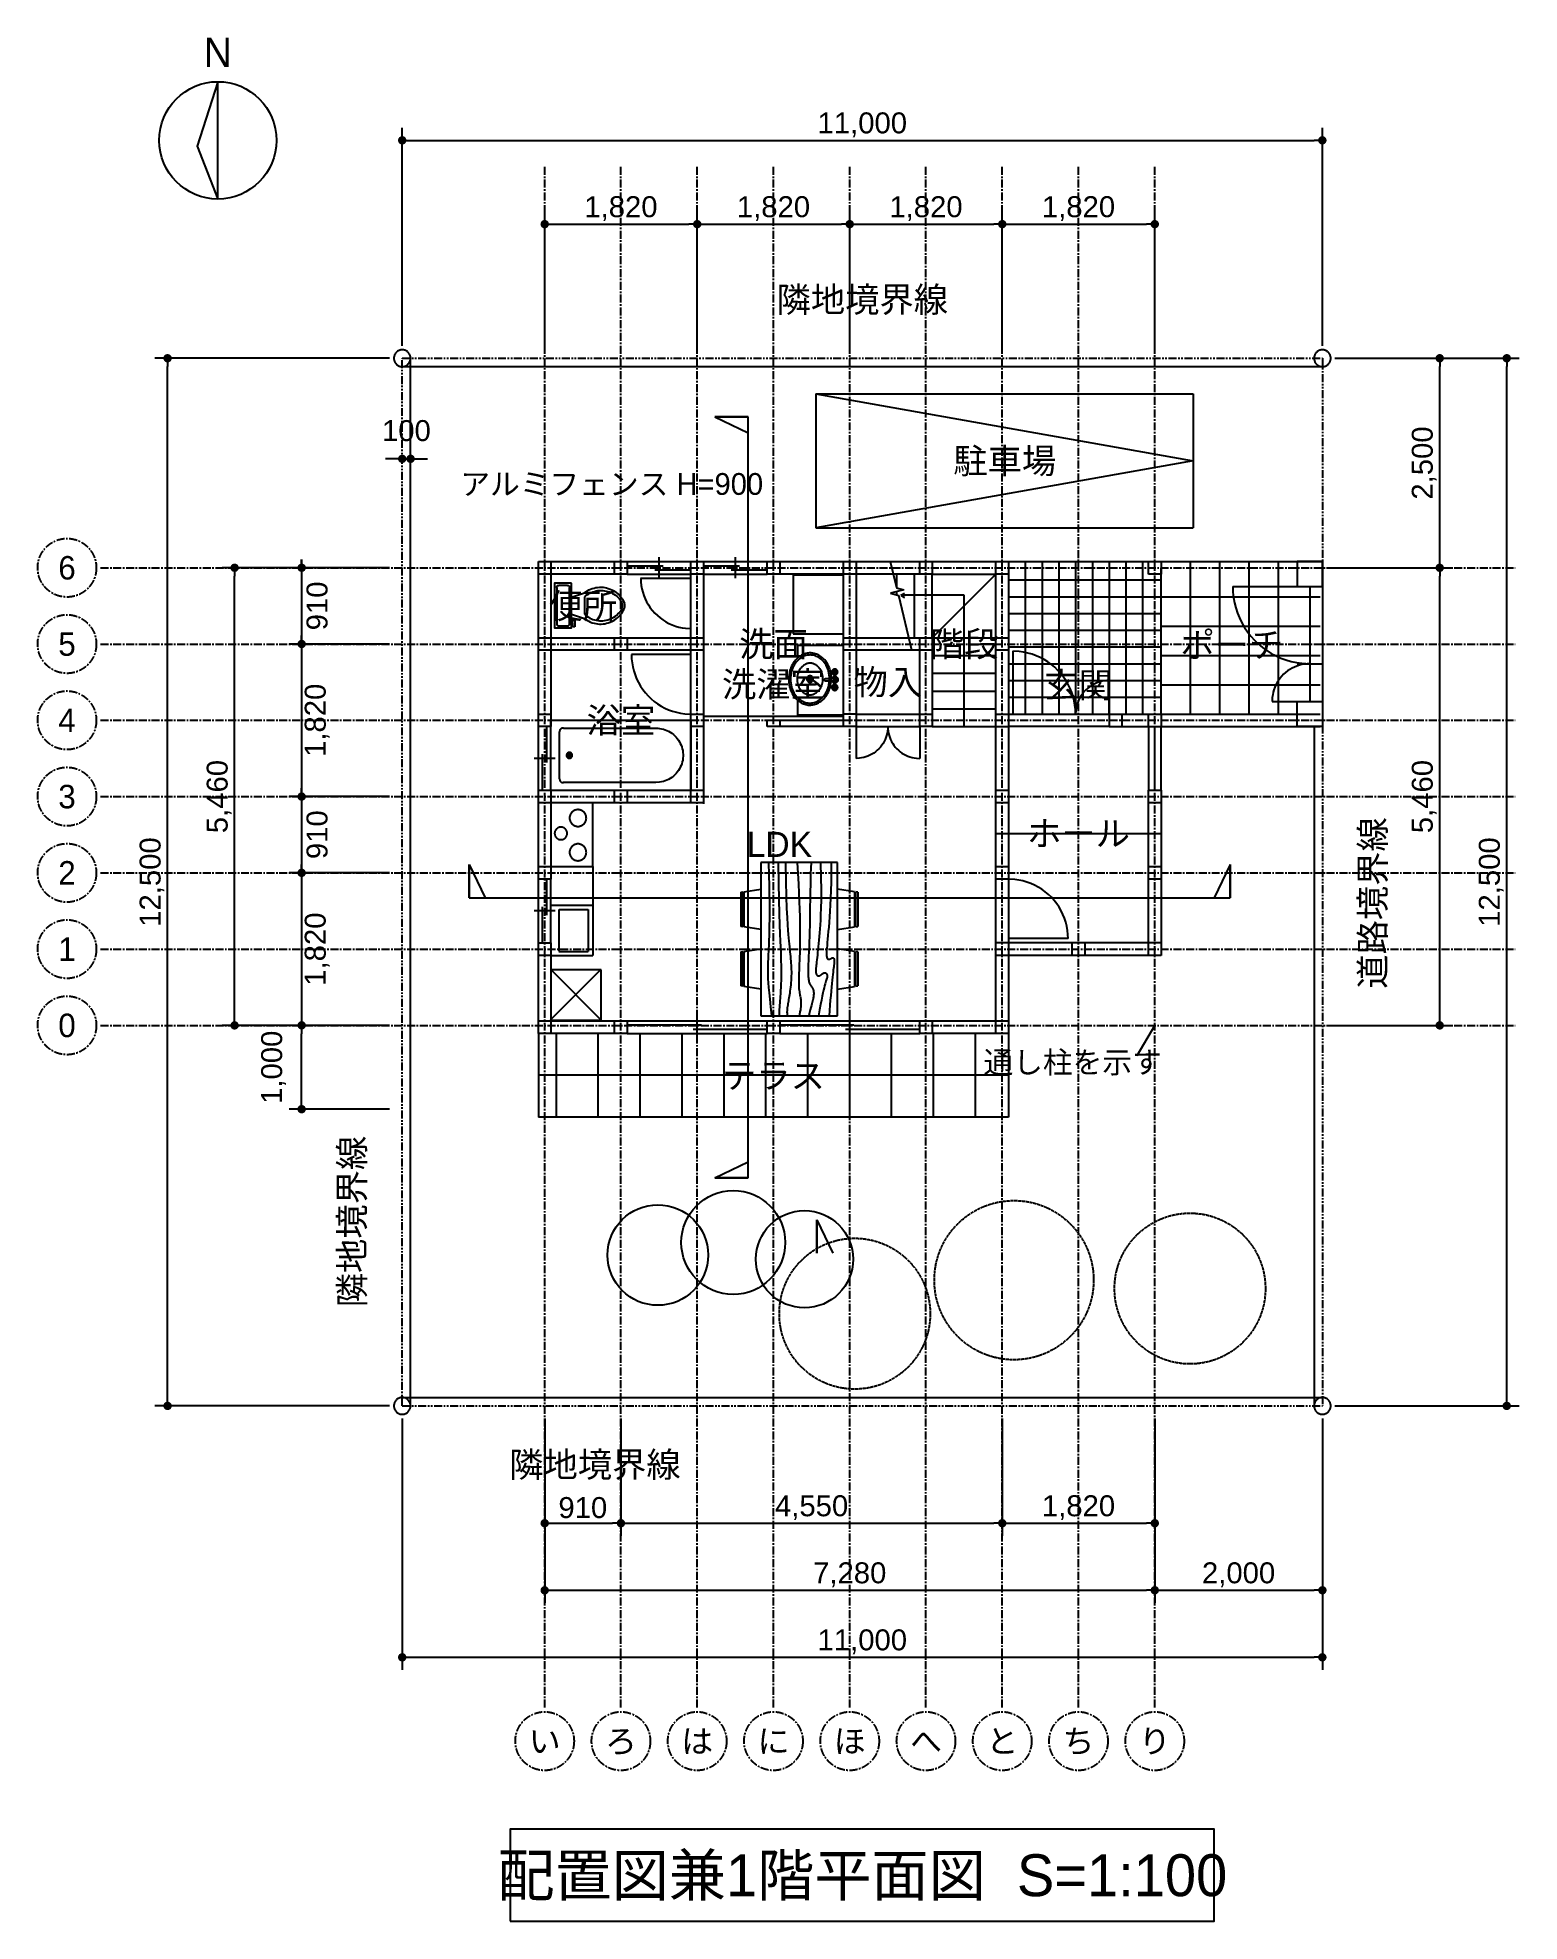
# Model space of a CAD drawing. Header units: millimetres. Extents: x -4350 to 13330, y -6150 to 16325.
import ezdxf
from ezdxf.enums import TextEntityAlignment as Align

# ---------------------------------------------------------------- set-up
doc = ezdxf.new("R2010")
doc.units = ezdxf.units.MM
doc.header["$LTSCALE"] = 30
for name, pattern in [('CENTER', [5.08, 3.175, -0.635, 0.635, -0.635]), ('DASHED', [1.524, 1.27, -0.254]), ('PHANTOM', [6.35, 3.175, -0.635, 0.635, -0.635, 0.635, -0.635])]:
    doc.linetypes.add(name, pattern=pattern)
for name, color, linetype in [('01通り芯', 1, 'CENTER'), ('02柱・壁(断面線)', 7, 'CONTINUOUS'), ('03開口断面線', 5, 'CONTINUOUS'), ('04開口見えがかり線', 3, 'CONTINUOUS'), ('05設備機器', 1, 'CONTINUOUS'), ('07家具', 30, 'CONTINUOUS'), ('08文字', 7, 'CONTINUOUS'), ('09寸法', 3, 'CONTINUOUS'), ('10線一般(中線)', 8, 'CONTINUOUS'), ('12切断線', 33, 'CONTINUOUS'), ('13境界線', 6, 'PHANTOM'), ('14図枠', 7, 'CONTINUOUS'), ('16外構', 4, 'CONTINUOUS')]:
    doc.layers.add(name, color=color, linetype=linetype)
doc.styles.add('DIM', font='arial.ttf')
doc.styles.add('JP', font='ipag.ttf')
doc.dimstyles.new('JIS100', dxfattribs={"dimtxt": 250, "dimasz": 100, "dimexe": 150, "dimexo": 150, "dimgap": 60, "dimtad": 1, "dimdec": 0, "dimlfac": 100, "dimzin": 12, "dimdsep": 46, "dimtxsty": 'DIM', "dimblk": 'DOT', "dimcen": 2.5, "dimazin": 3, "dimtfac": 0.5, "dimtmove": 2, "dimatfit": 3})

msp = doc.modelspace()

# ---------------------------------------------------------------- texts
at = {"layer": '01通り芯', "style": 'JP'}
for s, p in [('6', (-4000, 10000)), ('5', (-4000, 9090)), ('4', (-4000, 8180)), ('3', (-4000, 7270)), ('2', (-4000, 6360)), ('1', (-4000, 5450)), ('0', (-4000, 4540)), ('い', (1700, -4000)), ('ろ', (2610, -4000)), ('は', (3520, -4000)), ('に', (4430, -4000)), ('ほ', (5340, -4000)), ('へ', (6250, -4000)), ('と', (7160, -4000)), ('ち', (8070, -4000)), ('り', (8980, -4000))]:
    msp.add_text(s, height=280, dxfattribs=at).set_placement(p, align=Align.MIDDLE_CENTER)
at = {"layer": '08文字', "style": 'JP'}
for s, height, p in [('隣地境界線', 300, (5490, 13200)), ('駐車場', 300, (7190, 11275)), ('アルミフェンス H=900', 260, (2500, 11000)), ('便所', 300, (2155, 9545)), ('洗面', 300, (4430, 9090)), ('階段', 300, (6705, 9090)), ('ポーチ', 300, (9900, 9080)), ('洗濯室', 300, (4430, 8610)), ('物入', 300, (5795, 8635)), ('玄関', 300, (8070, 8600)), ('浴室', 300, (2610, 8180)), ('ホール', 300, (8070, 6830)), ('LDK', 300, (4500, 6700)), ('テラス', 300, (4430, 3940)), ('通し柱を示す', 260, (8000, 4100)), ('隣地境界線', 300, (2300, -700))]:
    msp.add_text(s, height=height, dxfattribs=at).set_placement(p, align=Align.MIDDLE_CENTER)
for s, p in [('道路境界線', (11580, 6000)), ('隣地境界線', (-600, 2200))]:
    msp.add_text(s, height=300, rotation=90, dxfattribs=at).set_placement(p, align=Align.MIDDLE_CENTER)
at = {"layer": '10線一般(中線)', "style": 'JP'}
msp.add_text('N', height=350, dxfattribs=at).set_placement((-2200, 16150), align=Align.MIDDLE_CENTER)
at = {"layer": '14図枠', "style": 'JP'}
msp.add_text('配置図兼1階平面図  S=1:100', height=500, dxfattribs=at).set_placement((5490, -5600), align=Align.MIDDLE_CENTER)

# ---------------------------------------------------------------- blocks, each defined once
blk = doc.blocks.new('_DOT')
at = {"color": 0, "linetype": 'BYBLOCK'}
blk.add_line((-0.5, 0), (-1, 0), dxfattribs=at)
at = {"color": 0, "linetype": 'BYBLOCK', "const_width": 0.5}
blk.add_lwpolyline([(-0.25, 0, 1), (0.25, 0, 1)], format="xyb", close=True, dxfattribs=at)

# ---------------------------------------------------------------- dimensions: what is measured, and where the dimension line sits
at = {"layer": '09寸法'}
for base, p1, p2, text in [((0, 15100), (0, 12500), (10980, 12500), '11,000'), ((1700, 14100), (1700, 12500), (3520, 12500), '1,820'), ((3520, 14100), (3520, 12500), (5340, 12500), '1,820'), ((5340, 14100), (5340, 12500), (7160, 12500), '1,820'), ((7160, 14100), (7160, 12500), (8980, 12500), '1,820'), ((0, 11300), (0, 11300), (100, 11300), '100'), ((0, -3000), (0, 0), (10980, 0), '11,000'), ((1700, -1400), (1700, 0), (2610, 0), '910'), ((1700, -2200), (1700, 0), (8980, 0), '7,280'), ((2610, -1400), (2610, 0), (7160, 0), '4,550'), ((7160, -1400), (7160, 0), (8980, 0), '1,820'), ((8980, -2200), (8980, 0), (10980, 0), '2,000')]:
    msp.add_linear_dim(base=base, p1=p1, p2=p2, text=text, dimstyle='JIS100', dxfattribs=at).render()
for base, p1, p2, text in [((-2800, 0), (0, 0), (0, 12500), '12,500'), ((12380, 10000), (10980, 10000), (10980, 12500), '2,500'), ((13180, 0), (10980, 0), (10980, 12500), '12,500'), ((-2000, 4540), (0, 4540), (0, 10000), '5,460'), ((-1200, 10000), (0, 10000), (0, 9090), '910'), ((12380, 4540), (10980, 4540), (10980, 10000), '5,460'), ((-1200, 9090), (0, 9090), (0, 7270), '1,820'), ((-1200, 7270), (0, 7270), (0, 6360), '910'), ((-1200, 6360), (0, 6360), (0, 4540), '1,820'), ((-1200, 3540), (0, 3540), (0, 4540), '1,000')]:
    msp.add_linear_dim(base=base, p1=p1, p2=p2, angle=90, text=text, dimstyle='JIS100', dxfattribs=at).render()

# ---------------------------------------------------------------- linework, layer by layer
at = {"layer": '01通り芯'}
for p, q in [((1700, -3600), (1700, 14800)), ((2610, -3600), (2610, 14800)), ((3520, -3600), (3520, 14800)), ((4430, -3600), (4430, 14800)), ((5340, -3600), (5340, 14800)), ((6250, -3600), (6250, 14800)), ((7160, -3600), (7160, 14800)), ((8070, -3600), (8070, 14800)), ((8980, -3600), (8980, 14800)), ((-3600, 10000), (13280, 10000)), ((-3600, 9090), (13280, 9090)), ((-3600, 8180), (13280, 8180)), ((-3600, 7270), (13280, 7270)), ((-3600, 6360), (13280, 6360)), ((-3600, 5450), (13280, 5450)), ((-3600, 4540), (13280, 4540))]:
    msp.add_line(p, q, dxfattribs=at)
for centre in [(-4000, 10000), (-4000, 9090), (-4000, 8180), (-4000, 7270), (-4000, 6360), (-4000, 5450), (-4000, 4540), (1700, -4000), (2610, -4000), (3520, -4000), (4430, -4000), (5340, -4000), (6250, -4000), (7160, -4000), (8070, -4000), (8980, -4000)]:
    msp.add_circle(centre, 350, dxfattribs=at)
at = {"layer": '02柱・壁(断面線)'}
for points in [[(1625, 10075), (2685, 10075)], [(1625, 8105), (1625, 10075)], [(2685, 9925), (1625, 9925)], [(1775, 10075), (1775, 8105)], [(2535, 9925), (2535, 10075)], [(2685, 10075), (2685, 9925)], [(3445, 10075), (3595, 10075)], [(3445, 9015), (3445, 10075)], [(3595, 9925), (3445, 9925)], [(3595, 10075), (3595, 9015)], [(4355, 10075), (6325, 10075)], [(4355, 9925), (4355, 10075)], [(6325, 9925), (4355, 9925)], [(4505, 10075), (4505, 9925)], [(5265, 8105), (5265, 10075)], [(5415, 10075), (5415, 8105)], [(6175, 9925), (6175, 10075)], [(6325, 10075), (6325, 9925)], [(6325, 10075), (7085, 10075)], [(6325, 9925), (7085, 9925)], [(7085, 10075), (7235, 10075)], [(7085, 6285), (7085, 10075)], [(7235, 9925), (7085, 9925)], [(7235, 10075), (7235, 6285)], [(8905, 10075), (9055, 10075)], [(8905, 9925), (8905, 10075)], [(9055, 9925), (8905, 9925)], [(9055, 10075), (9055, 9925)], [(1625, 9165), (3595, 9165)], [(3595, 9015), (1625, 9015)], [(2535, 9015), (2535, 9165)], [(2685, 9165), (2685, 9015)], [(5265, 9165), (6325, 9165)], [(6325, 9015), (5265, 9015)], [(6175, 8105), (6175, 9165)], [(6325, 9165), (6325, 8105)], [(7085, 9165), (7235, 9165)], [(7235, 9015), (7085, 9015)], [(1625, 8255), (1775, 8255)], [(1775, 8105), (1625, 8105)], [(3445, 7195), (3445, 8255)], [(3445, 8255), (3595, 8255)], [(3595, 8105), (3445, 8105)], [(3595, 8255), (3595, 7184.6)], [(4355, 8105), (4355, 8180)], [(4355, 8180), (5265, 8180)], [(5415, 8105), (4355, 8105)], [(4505, 8180), (4505, 8105)], [(5415, 8255), (5265, 8255)], [(6175, 8255), (6325, 8255)], [(6325, 8105), (6175, 8105)], [(7085, 8255), (7235, 8255)], [(7085, 8105), (7235, 8105)], [(8435, 8255), (8435, 8105)], [(8435, 8255), (9055, 8255)], [(8435, 8105), (9055, 8105)], [(8585, 8255), (8585, 8105)], [(8905, 8105), (8905, 8255)], [(9055, 8255), (9055, 8105)], [(1625, 6285), (1625, 7345)], [(1625, 7345), (3595, 7345)], [(3595, 7195), (1625, 7195)], [(1775, 7345), (1775, 6285)], [(2535, 7195), (2535, 7345)], [(2685, 7345), (2685, 7195)], [(7085, 7345), (7235, 7345)], [(7235, 7195), (7085, 7195)], [(8905, 5375), (8905, 7345)], [(8905, 7345), (9055, 7345)], [(9055, 7195), (8905, 7195)], [(9055, 7345), (9055, 5375)], [(1625, 6435), (1775, 6435)], [(7085, 6435), (7235, 6435)], [(8905, 6435), (9055, 6435)], [(1775, 6285), (1625, 6285)], [(7235, 6285), (7085, 6285)], [(9055, 6285), (8905, 6285)], [(1625, 4445), (1625, 5525)], [(1625, 5525), (1775, 5525)], [(1775, 5525), (1775, 4445)], [(9055, 5525), (7085, 5525)], [(7085, 4445), (7085, 5525)], [(7235, 5525), (7235, 4445)], [(7995, 5375), (7995, 5525)], [(8145, 5525), (8145, 5375)], [(1775, 5375), (1625, 5375)], [(9055, 5375), (7085, 5375)], [(1625, 4595), (2685, 4595)], [(2535, 4445), (2535, 4595)], [(2685, 4595), (2685, 4445)], [(4355, 4445), (4355, 4595)], [(4355, 4595), (4505, 4595)], [(4505, 4595), (4505, 4445)], [(6175, 4445), (6175, 4595)], [(6175, 4595), (7235, 4595)], [(6325, 4595), (6325, 4445)], [(2685, 4445), (1625, 4445)], [(4505, 4445), (4355, 4445)], [(7235, 4445), (6175, 4445)]]:
    msp.add_lwpolyline(points, dxfattribs=at)
at = {"layer": '03開口断面線'}
for points in [[(3065, 9875), (3065, 10125)], [(3975, 9875), (3975, 10125)], [(2685, 10025), (3115, 10025)], [(3015, 9975), (3445, 9975)], [(3595, 10025), (4025, 10025)], [(3925, 9975), (4355, 9975)], [(2845, 9875), (3445, 9875)], [(9910, 9775), (10830, 9775)], [(7285, 9005), (7285, 8255)], [(3445, 8965), (2735, 8965)], [(8435, 8255), (8435, 8655)], [(10380, 8405), (10830, 8405)], [(1725, 7675), (1725, 8105)], [(3596.7, 8230), (4474.9, 8230)], [(4474.2, 8228.7), (5264, 8228.7)], [(5415, 8105), (5415, 7725)], [(6175, 8105), (6175, 7725)], [(8980, 7345), (8980, 8105)], [(1825, 7725), (1575, 7725)], [(1675, 7345), (1675, 7775)], [(1725, 5855), (1725, 6285)], [(1825, 5905), (1575, 5905)], [(1675, 5525), (1675, 5955)], [(7945, 5575), (7235, 5575)], [(2685, 4545), (3570, 4545)], [(3470, 4495), (4355, 4495)], [(3520, 4395), (3520, 4645)], [(4505, 4545), (5390, 4545)], [(5290, 4495), (6175, 4495)], [(5340, 4395), (5340, 4645)]]:
    msp.add_lwpolyline(points, dxfattribs=at)
at = {"layer": '04開口見えがかり線'}
for points in [[(2685, 10075), (3445, 10075)], [(2685, 9925), (3445, 9925)], [(3595, 10075), (4355, 10075)], [(3595, 9925), (4355, 9925)], [(2846.2, 9873.6), (2847.7, 9831.8), (2852, 9790.3), (2859.3, 9749.1), (2869.4, 9708.6), (2882.3, 9668.9), (2898, 9630.2), (2916.3, 9592.6), (2937.2, 9556.4), (2960.5, 9521.8), (2986.2, 9488.9), (3014.2, 9457.9), (3044.2, 9428.8), (3076.2, 9402), (3110, 9377.4), (3145.4, 9355.3), (3182.3, 9335.7), (3220.5, 9318.7), (3259.7, 9304.4), (3299.9, 9292.9), (3340.7, 9284.2), (3382.1, 9278.4), (3444.6, 9275.1)], [(9910, 9775), (9912.2, 9710.8), (9919, 9647), (9930.1, 9583.7), (9945.6, 9521.4), (9965.5, 9460.3), (9989.5, 9400.8), (10017.7, 9343.1), (10049.8, 9287.5), (10085.7, 9234.2), (10125.2, 9183.6), (10168.2, 9135.9), (10214.4, 9091.3), (10263.6, 9050), (10315.5, 9012.3), (10370, 8978.3), (10426.7, 8948.1), (10485.4, 8922), (10545.7, 8900), (10607.4, 8882.3), (10670.2, 8869), (10733.8, 8860), (10830, 8855)], [(3445, 8255), (3445, 9015)], [(3595, 9015), (3595, 8255)], [(8035, 8255), (8033.2, 8307.3), (8027.7, 8359.4), (8018.6, 8410.9), (8005.9, 8461.7), (7989.8, 8511.5), (7970.2, 8560.1), (7947.2, 8607.1), (7921, 8652.4), (7891.8, 8695.8), (7859.5, 8737.1), (7824.5, 8776), (7786.8, 8812.4), (7746.7, 8846), (7704.4, 8876.8), (7660, 8904.5), (7613.8, 8929.1), (7566, 8950.4), (7516.8, 8968.3), (7466.4, 8982.7), (7415.2, 8993.6), (7363.4, 9000.9), (7285, 9005)], [(2735, 8965), (2736.7, 8915.5), (2741.9, 8866.2), (2750.5, 8817.4), (2762.5, 8769.3), (2777.8, 8722.2), (2796.4, 8676.2), (2818.1, 8631.7), (2842.9, 8588.8), (2870.6, 8547.7), (2901.1, 8508.6), (2934.3, 8471.8), (2969.9, 8437.4), (3007.9, 8405.5), (3048, 8376.4), (3090, 8350.1), (3133.8, 8326.9), (3179, 8306.7), (3225.6, 8289.7), (3273.2, 8276.1), (3321.7, 8265.8), (3370.8, 8258.9), (3445, 8255)], [(10830, 8855), (10798.6, 8853.9), (10767.4, 8850.6), (10736.4, 8845.2), (10706, 8837.6), (10676.1, 8827.9), (10647, 8816.1), (10618.7, 8802.3), (10591.5, 8786.6), (10565.5, 8769.1), (10540.7, 8749.7), (10517.4, 8728.7), (10495.6, 8706.1), (10475.4, 8682), (10456.9, 8656.6), (10440.3, 8630), (10425.5, 8602.3), (10412.8, 8573.6), (10402, 8544.1), (10393.4, 8513.9), (10386.8, 8483.1), (10382.5, 8452), (10380, 8405)], [(10680, 8855), (10980, 8855)], [(8435, 8655), (8407.1, 8654), (8379.3, 8651.1), (8351.8, 8646.3), (8324.7, 8639.5), (8298.2, 8630.9), (8272.3, 8620.4), (8247.2, 8608.2), (8223, 8594.2), (8199.9, 8578.6), (8177.9, 8561.4), (8157.1, 8542.7), (8137.7, 8522.7), (8119.8, 8501.3), (8103.4, 8478.7), (8088.6, 8455), (8075.5, 8430.3), (8064.1, 8404.8), (8054.6, 8378.6), (8046.9, 8351.8), (8041.1, 8324.5), (8037.2, 8296.8), (8035, 8255)], [(1625, 7345), (1625, 8105)], [(1775, 7345), (1775, 8105)], [(5415, 8255), (6175, 8255)], [(5415, 8105), (6175, 8105)], [(5795, 8105), (5794.1, 8078.5), (5791.3, 8052.1), (5786.7, 8026), (5780.3, 8000.3), (5772.1, 7975), (5762.1, 7950.4), (5750.5, 7926.6), (5737.3, 7903.6), (5722.4, 7881.6), (5706.1, 7860.7), (5688.3, 7841), (5669.3, 7822.6), (5649, 7805.6), (5627.5, 7790), (5605, 7775.9), (5581.6, 7763.5), (5557.4, 7752.7), (5532.4, 7743.6), (5506.9, 7736.3), (5481, 7730.8), (5454.7, 7727.1), (5415, 7725)], [(5795, 8105), (5795.9, 8078.5), (5798.7, 8052.1), (5803.3, 8026), (5809.7, 8000.3), (5817.9, 7975), (5827.9, 7950.4), (5839.5, 7926.6), (5852.7, 7903.6), (5867.6, 7881.6), (5883.9, 7860.7), (5901.7, 7841), (5920.7, 7822.6), (5941, 7805.6), (5962.5, 7790), (5985, 7775.9), (6008.4, 7763.5), (6032.6, 7752.7), (6057.6, 7743.6), (6083.1, 7736.3), (6109, 7730.8), (6135.3, 7727.1), (6175, 7725)], [(7235, 8255), (8435, 8255)], [(8435, 8105), (7235, 8105)], [(8905, 8105), (8905, 7345)], [(9055, 7345), (9055, 8105)], [(1625, 5525), (1625, 6285)], [(1775, 5525), (1775, 6285)], [(7085, 5525), (7085, 6285)], [(7235, 6285), (7235, 5525)], [(7945, 5575), (7943.3, 5624.5), (7938.1, 5673.8), (7929.5, 5722.6), (7917.5, 5770.7), (7902.2, 5817.8), (7883.6, 5863.8), (7861.9, 5908.3), (7837.1, 5951.2), (7809.4, 5992.3), (7778.9, 6031.4), (7745.7, 6068.2), (7710.1, 6102.6), (7672.1, 6134.5), (7632, 6163.6), (7590, 6189.9), (7546.2, 6213.1), (7501, 6233.3), (7454.4, 6250.3), (7406.8, 6263.9), (7358.3, 6274.2), (7309.2, 6281.1), (7235, 6285)], [(2685, 4595), (4355, 4595)], [(4505, 4595), (6175, 4595)], [(2685, 4445), (4355, 4445)], [(4505, 4445), (6175, 4445)]]:
    msp.add_lwpolyline(points, dxfattribs=at)
at = {"layer": '05設備機器'}
for points in [[(5264, 9912.2), (4664, 9912.2)], [(4664, 9912.2), (4664, 9212.2)], [(5264, 9212.2), (5264, 9912.1)], [(2021.6, 9815.2), (1818.4, 9815.2), (1818.4, 9281.8), (2021.6, 9281.8), (2021.6, 9815.2)], [(1843.8, 9764.4), (1843.6, 9765.9), (1843.6, 9767.5), (1843.6, 9769), (1843.8, 9770.6), (1844.1, 9772.2), (1844.4, 9773.7), (1844.9, 9775.2), (1845.5, 9776.6), (1846.2, 9778), (1847, 9779.4), (1847.8, 9780.7), (1848.8, 9781.9), (1849.9, 9783.1), (1851, 9784.2), (1852.2, 9785.2), (1853.4, 9786.1), (1854.8, 9787), (1856.2, 9787.7), (1857.6, 9788.3), (1859.1, 9788.9), (1860.6, 9789.3), (1862.1, 9789.6), (1863.6, 9789.9), (1865.2, 9790), (1866.8, 9790), (1868.3, 9789.9), (1869.2, 9789.8)], [(1843.8, 9764.4), (1843.8, 9332.6)], [(1970.8, 9789.8), (1869.2, 9789.8)], [(1970.8, 9789.8), (1972.4, 9789.9), (1973.9, 9790), (1975.5, 9789.9), (1977.1, 9789.8), (1978.6, 9789.5), (1980.1, 9789.1), (1981.6, 9788.6), (1983.1, 9788.1), (1984.5, 9787.4), (1985.8, 9786.6), (1987.1, 9785.7), (1988.4, 9784.8), (1989.5, 9783.7), (1990.6, 9782.6), (1991.6, 9781.4), (1992.6, 9780.1), (1993.4, 9778.8), (1994.1, 9777.4), (1994.8, 9776), (1995.3, 9774.5), (1995.8, 9773), (1996.1, 9771.5), (1996.3, 9769.9), (1996.4, 9768.4), (1996.4, 9766.8), (1996.3, 9765.2), (1996.2, 9764.4)], [(1996.2, 9332.6), (1996.2, 9764.4)], [(2021.6, 9650.1), (2174, 9700.9)], [(2174, 9700.9), (2191.3, 9713.7), (2209.5, 9725.3), (2228.5, 9735.6), (2248.1, 9744.6), (2268.3, 9752.1), (2289, 9758.3), (2310.1, 9763), (2331.4, 9766.2), (2352.9, 9767.9), (2374.5, 9768.1), (2396, 9766.8), (2417.4, 9763.9), (2438.6, 9759.7), (2459.3, 9753.9), (2479.7, 9746.7), (2499.5, 9738.1), (2518.6, 9728.2), (2537, 9716.9), (2554.6, 9704.4), (2571.2, 9690.7), (2586.9, 9675.8), (2601.5, 9659.9), (2614.9, 9643.1), (2627.2, 9625.3), (2638.1, 9606.7), (2647.8, 9587.4), (2653.1, 9575)], [(2174, 9650.1), (2189, 9663.4), (2204.9, 9675.7), (2221.7, 9686.8), (2239.1, 9696.7), (2257.2, 9705.4), (2275.9, 9712.8), (2295, 9718.9), (2314.6, 9723.6), (2334.4, 9727), (2354.3, 9729), (2374.4, 9729.5), (2394.5, 9728.7), (2414.5, 9726.5), (2434.2, 9722.9), (2453.7, 9717.9), (2472.7, 9711.6), (2491.3, 9703.9), (2509.3, 9695), (2526.6, 9684.8), (2543.2, 9673.5), (2559, 9661), (2573.8, 9647.5), (2587.7, 9633), (2600.5, 9617.5), (2612.2, 9601.2), (2619.1, 9590.2)], [(2021.6, 9446.9), (2174, 9396.1)], [(2174, 9650.1), (2174, 9446.9)], [(2174, 9396.1), (2191.3, 9383.2), (2209.5, 9371.6), (2228.5, 9361.3), (2248.1, 9352.4), (2268.3, 9344.8), (2289, 9338.7), (2310.1, 9334), (2331.4, 9330.8), (2352.9, 9329.1), (2374.5, 9328.9), (2396, 9330.2), (2417.4, 9333), (2438.6, 9337.3), (2459.3, 9343), (2479.7, 9350.2), (2499.5, 9358.8), (2518.6, 9368.8), (2537, 9380), (2554.6, 9392.5), (2571.2, 9406.2), (2586.9, 9421.1), (2601.5, 9437), (2614.9, 9453.9), (2627.2, 9471.6), (2638.1, 9490.2), (2647.8, 9509.5), (2653.1, 9521.9)], [(2174, 9446.9), (2189, 9433.5), (2204.9, 9421.3), (2221.7, 9410.1), (2239.1, 9400.2), (2257.2, 9391.5), (2275.9, 9384.1), (2295, 9378), (2314.6, 9373.3), (2334.4, 9369.9), (2354.3, 9368), (2374.4, 9367.4), (2394.5, 9368.2), (2414.5, 9370.4), (2434.2, 9374.1), (2453.7, 9379), (2472.7, 9385.4), (2491.3, 9393), (2509.3, 9401.9), (2526.6, 9412.1), (2543.2, 9423.4), (2559, 9435.9), (2573.8, 9449.4), (2587.7, 9464), (2600.5, 9479.4), (2612.2, 9495.8), (2619.1, 9506.7)], [(2619.1, 9506.7), (2621.8, 9513.3), (2624, 9520), (2625.8, 9526.9), (2627, 9533.8), (2627.8, 9540.9), (2628.1, 9548), (2627.9, 9555.1), (2627.2, 9562.1), (2626, 9569.1), (2624.3, 9576), (2622.1, 9582.8), (2619.5, 9589.3), (2619.1, 9590.2)], [(2653.1, 9521.9), (2654.7, 9528.8), (2655.8, 9535.8), (2656.5, 9542.9), (2656.6, 9550), (2656.2, 9557.1), (2655.4, 9564.1), (2654.1, 9571.1), (2653.1, 9575)], [(1843.8, 9332.6), (1843.6, 9331), (1843.6, 9329.4), (1843.6, 9327.9), (1843.8, 9326.3), (1844.1, 9324.8), (1844.4, 9323.2), (1844.9, 9321.8), (1845.5, 9320.3), (1846.2, 9318.9), (1847, 9317.5), (1847.8, 9316.2), (1848.8, 9315), (1849.9, 9313.8), (1851, 9312.7), (1852.2, 9311.7), (1853.4, 9310.8), (1854.8, 9310), (1856.2, 9309.2), (1857.6, 9308.6), (1859.1, 9308), (1860.6, 9307.6), (1862.1, 9307.3), (1863.6, 9307.1), (1865.2, 9306.9), (1866.8, 9306.9), (1868.3, 9307.1), (1869.2, 9307.2)], [(1869.2, 9307.2), (1970.8, 9307.2)], [(1970.8, 9307.2), (1972.4, 9307), (1973.9, 9306.9), (1975.5, 9307), (1977.1, 9307.1), (1978.6, 9307.4), (1980.1, 9307.8), (1981.6, 9308.3), (1983.1, 9308.9), (1984.5, 9309.5), (1985.8, 9310.3), (1987.1, 9311.2), (1988.4, 9312.2), (1989.5, 9313.2), (1990.6, 9314.3), (1991.6, 9315.5), (1992.6, 9316.8), (1993.4, 9318.1), (1994.1, 9319.5), (1994.8, 9320.9), (1995.3, 9322.4), (1995.8, 9323.9), (1996.1, 9325.4), (1996.3, 9327), (1996.4, 9328.5), (1996.4, 9330.1), (1996.3, 9331.7), (1996.2, 9332.6)], [(2021.6, 9370.7), (2059.7, 9370.7)], [(2034.3, 9345.3), (2021.6, 9345.3)], [(2034.3, 9294.5), (2034.3, 9345.3)], [(2059.7, 9294.5), (2034.3, 9294.5)], [(2059.7, 9370.7), (2059.7, 9294.5)], [(4664, 9212.2), (5264, 9212.2)], [(5265.4, 9071.5), (4715.4, 9071.5)], [(4715.4, 9071.5), (4715.4, 8920.9)], [(4855.9, 8362), (4870.5, 8362.1), (4885.2, 8363.1), (4899.7, 8365.2), (4914, 8368.3), (4928, 8372.4), (4941.8, 8377.4), (4951.3, 8381.6), (4951.3, 8381.6), (4967.8, 8389.9), (4983.6, 8399.4), (4998.7, 8410), (5013.1, 8421.6), (5026.6, 8434.2), (5038.7, 8447.2), (5038.7, 8447.2), (5052.6, 8464.3), (5065.2, 8482.2), (5076.6, 8501), (5086.6, 8520.5), (5095.2, 8540.7), (5096.4, 8543.7), (5096.4, 8543.7), (5104.8, 8568.7), (5111.4, 8594.3), (5116.3, 8620.3), (5119.3, 8646.5), (5120.3, 8664.6), (5120.3, 8664.6), (5120.2, 8691), (5118.3, 8717.4), (5114.6, 8743.5), (5109, 8769.4), (5104.2, 8786.8), (5104.2, 8786.8), (5097.1, 8807.5), (5088.5, 8827.7), (5078.6, 8847.3), (5067.3, 8866.2), (5054.8, 8884.2), (5052.9, 8886.7), (5052.9, 8886.7), (5041.1, 8900.9), (5028.4, 8914.3), (5014.8, 8926.8), (5000.4, 8938.3), (4985.2, 8948.8), (4969.9, 8957.9), (4969.9, 8957.9), (4956.8, 8964.4), (4943.3, 8970.1), (4929.4, 8974.8), (4915.2, 8978.5), (4900.8, 8981.2), (4886.3, 8982.9), (4875.9, 8983.5), (4875.9, 8983.5), (4861.3, 8983.5), (4846.7, 8982.4), (4832.2, 8980.3), (4817.9, 8977.2), (4803.8, 8973.2), (4790, 8968.1), (4780.5, 8964), (4780.5, 8964), (4764.1, 8955.6), (4748.2, 8946.1), (4733.1, 8935.5), (4718.8, 8923.9), (4705.3, 8911.3), (4693.1, 8898.3), (4693.1, 8898.3), (4679.2, 8881.3), (4666.6, 8863.3), (4655.2, 8844.5), (4645.2, 8825), (4636.6, 8804.8), (4635.5, 8801.9), (4635.5, 8801.9), (4627.1, 8776.8), (4620.4, 8751.2), (4615.6, 8725.2), (4612.5, 8699), (4611.5, 8681), (4611.5, 8681), (4611.6, 8654.5), (4613.5, 8628.2), (4617.2, 8602), (4622.8, 8576.2), (4627.6, 8558.8), (4627.6, 8558.8), (4634.7, 8538), (4643.3, 8517.8), (4653.2, 8498.2), (4664.5, 8479.3), (4677, 8461.3), (4678.9, 8458.8), (4678.9, 8458.8), (4690.7, 8444.6), (4703.4, 8431.2), (4717, 8418.7), (4731.4, 8407.2), (4746.6, 8396.7), (4762, 8387.7), (4762, 8387.7), (4775, 8381.1), (4788.6, 8375.4), (4802.4, 8370.7), (4816.6, 8367), (4831, 8364.3), (4845.5, 8362.6), (4855.9, 8362)], [(4861.9, 8386.1), (4875.1, 8386.4), (4888.3, 8387.6), (4901.4, 8389.7), (4914.3, 8392.7), (4927, 8396.6), (4939.3, 8401.4), (4948.5, 8405.7), (4948.5, 8405.7), (4963.4, 8413.7), (4977.8, 8422.7), (4991.4, 8432.7), (5004.3, 8443.6), (5016.4, 8455.4), (5027.4, 8467.7), (5027.4, 8467.7), (5039.9, 8483.7), (5051.2, 8500.6), (5061.2, 8518.2), (5070.1, 8536.4), (5077.6, 8555.2), (5078.4, 8557.5), (5078.4, 8557.5), (5085.8, 8581), (5091.5, 8604.9), (5095.5, 8629.2), (5097.8, 8653.7), (5098.4, 8669.5), (5098.4, 8669.5), (5097.8, 8694.1), (5095.6, 8718.6), (5091.7, 8742.9), (5086.1, 8766.8), (5081.6, 8782), (5081.6, 8782), (5074.7, 8801.1), (5066.6, 8819.6), (5057.1, 8837.6), (5046.5, 8854.8), (5034.6, 8871.3), (5033.1, 8873.1), (5033.1, 8873.1), (5022.2, 8886.1), (5010.4, 8898.2), (4997.8, 8909.5), (4984.4, 8919.8), (4970.4, 8929.2), (4956, 8937.4), (4956, 8937.4), (4944.1, 8943.2), (4931.8, 8948.1), (4919.2, 8952.2), (4906.3, 8955.4), (4893.3, 8957.7), (4880.1, 8959), (4870, 8959.4), (4870, 8959.4), (4856.7, 8959.2), (4843.5, 8958), (4830.4, 8955.8), (4817.5, 8952.8), (4804.9, 8948.9), (4792.5, 8944.1), (4783.3, 8939.9), (4783.3, 8939.9), (4768.4, 8931.9), (4754.1, 8922.8), (4740.4, 8912.8), (4727.5, 8901.9), (4715.4, 8890.1), (4704.4, 8877.8), (4704.4, 8877.8), (4692, 8861.8), (4680.7, 8844.9), (4670.6, 8827.3), (4661.7, 8809.1), (4654.2, 8790.3), (4653.4, 8788), (4653.4, 8788), (4646, 8764.5), (4640.4, 8740.6), (4636.3, 8716.3), (4634, 8691.8), (4633.5, 8676), (4633.5, 8676), (4634, 8651.4), (4636.2, 8626.9), (4640.1, 8602.6), (4645.8, 8578.7), (4650.2, 8563.5), (4650.2, 8563.5), (4657.1, 8544.5), (4665.3, 8525.9), (4674.7, 8507.9), (4685.4, 8490.7), (4697.2, 8474.3), (4698.7, 8472.4), (4698.7, 8472.4), (4709.6, 8459.5), (4721.4, 8447.3), (4734, 8436.1), (4747.4, 8425.7), (4761.5, 8416.3), (4775.8, 8408.1), (4775.8, 8408.1), (4787.7, 8402.3), (4800, 8397.4), (4812.6, 8393.3), (4825.5, 8390.1), (4838.6, 8387.9), (4851.7, 8386.5), (4861.9, 8386.1)], [(4863.8, 8484.3), (4872.6, 8484.5), (4881.3, 8485.3), (4890, 8486.7), (4898.5, 8488.8), (4906.9, 8491.4), (4915, 8494.6), (4921, 8497.3), (4921, 8497.3), (4930.8, 8502.6), (4940.2, 8508.6), (4949.2, 8515.2), (4957.7, 8522.4), (4965.6, 8530.2), (4972.8, 8538.3), (4972.8, 8538.3), (4981, 8548.8), (4988.4, 8559.9), (4995, 8571.4), (5000.8, 8583.4), (5005.8, 8595.8), (5006.3, 8597.4), (5006.3, 8597.4), (5011.1, 8612.8), (5014.8, 8628.5), (5017.4, 8644.4), (5018.9, 8660.5), (5019.2, 8671), (5019.2, 8671), (5018.9, 8687.2), (5017.4, 8703.2), (5014.7, 8719.1), (5011, 8734.8), (5008, 8744.9), (5008, 8744.9), (5003.4, 8757.5), (4998, 8769.6), (4991.8, 8781.4), (4984.7, 8792.7), (4976.9, 8803.5), (4975.8, 8804.8), (4975.8, 8804.8), (4968.6, 8813.3), (4960.8, 8821.2), (4952.4, 8828.6), (4943.6, 8835.4), (4934.3, 8841.6), (4924.9, 8846.9), (4924.9, 8846.9), (4917, 8850.7), (4908.8, 8853.9), (4900.5, 8856.6), (4891.9, 8858.7), (4883.3, 8860.1), (4874.6, 8861), (4868, 8861.2), (4868, 8861.2), (4859.3, 8861), (4850.5, 8860.2), (4841.9, 8858.8), (4833.3, 8856.8), (4825, 8854.1), (4816.8, 8850.9), (4810.9, 8848.2), (4810.9, 8848.2), (4801.1, 8842.9), (4791.6, 8836.9), (4782.7, 8830.3), (4774.2, 8823.1), (4766.2, 8815.3), (4759, 8807.2), (4759, 8807.2), (4750.8, 8796.7), (4743.4, 8785.6), (4736.8, 8774.1), (4731, 8762.1), (4726.1, 8749.7), (4725.5, 8748.1), (4725.5, 8748.1), (4720.7, 8732.7), (4717, 8717), (4714.4, 8701.1), (4712.9, 8685), (4712.6, 8674.5), (4712.6, 8674.5), (4713, 8658.4), (4714.5, 8642.3), (4717.1, 8626.4), (4720.8, 8610.7), (4723.8, 8600.6), (4723.8, 8600.6), (4728.4, 8588), (4733.8, 8575.9), (4740.1, 8564.1), (4747.1, 8552.8), (4755, 8542), (4756, 8540.7), (4756, 8540.7), (4763.2, 8532.2), (4771, 8524.3), (4779.4, 8516.9), (4788.2, 8510.1), (4797.5, 8503.9), (4807, 8498.6), (4807, 8498.6), (4814.9, 8494.8), (4823, 8491.6), (4831.4, 8488.9), (4839.9, 8486.8), (4848.5, 8485.4), (4857.3, 8484.5), (4863.8, 8484.3)], [(5161.4, 8721.3), (5163.9, 8721.4), (5166.3, 8721.7), (5168.7, 8722.1), (5171.1, 8722.7), (5173.4, 8723.4), (5175.6, 8724.3), (5177.8, 8725.4), (5179.9, 8726.6), (5182, 8728), (5183.9, 8729.5), (5185.7, 8731.1), (5187.4, 8732.9), (5189, 8734.7), (5190.4, 8736.7), (5191.7, 8738.8), (5192.8, 8740.9), (5193.8, 8743.2), (5194.6, 8745.4), (5195.3, 8747.8), (5195.8, 8750.2), (5196.2, 8752.6), (5196.3, 8755), (5196.3, 8757.5), (5196.2, 8759.9), (5195.8, 8762.3), (5195.3, 8764.7), (5194.6, 8767), (5193.8, 8769.3), (5192.8, 8771.5), (5191.7, 8773.7), (5190.4, 8775.8), (5189, 8777.7), (5187.4, 8779.6), (5185.7, 8781.4), (5183.9, 8783), (5182, 8784.5), (5179.9, 8785.9), (5177.8, 8787.1), (5175.6, 8788.1), (5173.4, 8789.1), (5171.1, 8789.8), (5168.7, 8790.4), (5166.3, 8790.8), (5163.9, 8791.1), (5161.4, 8791.2), (5159, 8791.1), (5156.6, 8790.8), (5154.2, 8790.4), (5151.8, 8789.8), (5149.5, 8789.1), (5147.2, 8788.1), (5145, 8787.1), (5142.9, 8785.9), (5140.9, 8784.5), (5139, 8783), (5137.2, 8781.4), (5135.5, 8779.6), (5133.9, 8777.7), (5132.5, 8775.8), (5131.2, 8773.7), (5130, 8771.5), (5129, 8769.3), (5128.2, 8767), (5127.5, 8764.7), (5127, 8762.3), (5126.7, 8759.9), (5126.5, 8757.5), (5126.5, 8755), (5126.7, 8752.6), (5127, 8750.2), (5127.5, 8747.8), (5128.2, 8745.4), (5129, 8743.2), (5130, 8740.9), (5131.2, 8738.8), (5132.5, 8736.7), (5133.9, 8734.7), (5135.5, 8732.9), (5137.2, 8731.1), (5139, 8729.5), (5140.9, 8728), (5142.9, 8726.6), (5145, 8725.4), (5147.2, 8724.3), (5149.5, 8723.4), (5151.8, 8722.7), (5154.2, 8722.1), (5156.6, 8721.7), (5161.4, 8721.3)], [(5154.3, 8780.6), (5152.6, 8780.1), (5151, 8779.4), (5149.4, 8778.6), (5147.9, 8777.7), (5146.4, 8776.7), (5145, 8775.6), (5143.7, 8774.4), (5142.5, 8773.2), (5141.4, 8771.8), (5140.3, 8770.4), (5139.4, 8768.8), (5138.6, 8767.3), (5137.8, 8765.7), (5137.2, 8764), (5137, 8763.3)], [(5161.4, 8743.5), (5162.3, 8743.6), (5163.2, 8743.7), (5164.1, 8743.8), (5164.9, 8744), (5165.8, 8744.3), (5166.6, 8744.6), (5167.4, 8745), (5168.2, 8745.5), (5168.9, 8746), (5169.6, 8746.5), (5170.3, 8747.1), (5170.9, 8747.7), (5171.4, 8748.4), (5172, 8749.1), (5172.4, 8749.9), (5172.8, 8750.7), (5173.2, 8751.5), (5173.5, 8752.3), (5173.8, 8753.2), (5173.9, 8754), (5174.1, 8754.9), (5174.1, 8755.8), (5174.1, 8756.7), (5174.1, 8757.6), (5173.9, 8758.4), (5173.8, 8759.3), (5173.5, 8760.2), (5173.2, 8761), (5172.8, 8761.8), (5172.4, 8762.6), (5172, 8763.3), (5171.4, 8764.1), (5170.9, 8764.7), (5170.3, 8765.4), (5169.6, 8766), (5168.9, 8766.5), (5168.2, 8767), (5167.4, 8767.5), (5166.6, 8767.8), (5165.8, 8768.2), (5164.9, 8768.4), (5164.1, 8768.7), (5163.2, 8768.8), (5162.3, 8768.9), (5161.4, 8768.9), (5160.5, 8768.9), (5159.7, 8768.8), (5158.8, 8768.7), (5157.9, 8768.4), (5157.1, 8768.2), (5156.3, 8767.8), (5155.5, 8767.5), (5154.7, 8767), (5154, 8766.5), (5153.3, 8766), (5152.6, 8765.4), (5152, 8764.7), (5151.4, 8764.1), (5150.9, 8763.3), (5150.4, 8762.6), (5150, 8761.8), (5149.7, 8761), (5149.4, 8760.2), (5149.1, 8759.3), (5148.9, 8758.4), (5148.8, 8757.6), (5148.7, 8756.7), (5148.7, 8755.8), (5148.8, 8754.9), (5148.9, 8754), (5149.1, 8753.2), (5149.4, 8752.3), (5149.7, 8751.5), (5150, 8750.7), (5150.4, 8749.9), (5150.9, 8749.1), (5151.4, 8748.4), (5152, 8747.7), (5152.6, 8747.1), (5153.3, 8746.5), (5154, 8746), (5154.7, 8745.5), (5155.5, 8745), (5156.3, 8744.6), (5157.1, 8744.3), (5157.9, 8744), (5158.8, 8743.8), (5159.7, 8743.7), (5161.4, 8743.5)], [(5161.4, 8774.5), (5161.9, 8774.6), (5162.4, 8774.6), (5162.9, 8774.7), (5163.4, 8774.8), (5163.9, 8775), (5164.3, 8775.2), (5164.8, 8775.4), (5165.2, 8775.6), (5165.6, 8775.9), (5166, 8776.2), (5166.4, 8776.5), (5166.7, 8776.9), (5167, 8777.3), (5167.3, 8777.7), (5167.6, 8778.1), (5167.8, 8778.5), (5168, 8779), (5168.2, 8779.4), (5168.3, 8779.9), (5168.4, 8780.4), (5168.5, 8780.9), (5168.5, 8781.4), (5168.5, 8781.9), (5168.5, 8782.4), (5168.4, 8782.9), (5168.3, 8783.4), (5168.2, 8783.8), (5168, 8784.3), (5167.8, 8784.7), (5167.6, 8785.2), (5167.3, 8785.6), (5167, 8786), (5166.7, 8786.4), (5166.4, 8786.7), (5166, 8787.1), (5165.6, 8787.4), (5165.2, 8787.7), (5164.8, 8787.9), (5164.3, 8788.1), (5163.9, 8788.3), (5163.4, 8788.5), (5162.9, 8788.6), (5162.4, 8788.7), (5161.9, 8788.7), (5161.4, 8788.7), (5160.9, 8788.7), (5160.4, 8788.7), (5160, 8788.6), (5159.5, 8788.5), (5159, 8788.3), (5158.5, 8788.1), (5158.1, 8787.9), (5157.7, 8787.7), (5157.3, 8787.4), (5156.9, 8787.1), (5156.5, 8786.7), (5156.2, 8786.4), (5155.8, 8786), (5155.5, 8785.6), (5155.3, 8785.2), (5155.1, 8784.7), (5154.8, 8784.3), (5154.7, 8783.8), (5154.5, 8783.4), (5154.4, 8782.9), (5154.4, 8782.4), (5154.3, 8781.9), (5154.3, 8781.4), (5154.4, 8780.9), (5154.4, 8780.4), (5154.5, 8779.9), (5154.7, 8779.4), (5154.8, 8779), (5155.1, 8778.5), (5155.3, 8778.1), (5155.5, 8777.7), (5155.8, 8777.3), (5156.2, 8776.9), (5156.5, 8776.5), (5156.9, 8776.2), (5157.3, 8775.9), (5157.7, 8775.6), (5158.1, 8775.4), (5158.5, 8775.2), (5159, 8775), (5159.5, 8774.8), (5160, 8774.7), (5160.4, 8774.6), (5161.4, 8774.5)], [(5158.3, 8768.4), (5158.3, 8775.3)], [(5164.6, 8768.5), (5164.6, 8775.3)], [(5185.9, 8762.9), (5185.4, 8764.6), (5184.8, 8766.3), (5184, 8767.9), (5183.1, 8769.4), (5182.2, 8770.9), (5181.1, 8772.3), (5179.9, 8773.6), (5178.7, 8774.9), (5177.3, 8776), (5175.9, 8777.1), (5174.4, 8778.1), (5172.9, 8778.9), (5171.3, 8779.7), (5169.6, 8780.3), (5168.3, 8780.7)], [(4865.9, 8710.9), (4863.3, 8710.8), (4860.6, 8710.5), (4858, 8710), (4855.4, 8709.4), (4852.9, 8708.6), (4850.4, 8707.6), (4848, 8706.4), (4845.7, 8705.1), (4843.5, 8703.6), (4841.4, 8701.9), (4839.4, 8700.2), (4837.6, 8698.3), (4835.9, 8696.2), (4834.3, 8694.1), (4832.9, 8691.8), (4831.7, 8689.5), (4830.6, 8687), (4829.7, 8684.5), (4828.9, 8682), (4828.4, 8679.4), (4828, 8676.7), (4827.8, 8674.1), (4827.8, 8671.4), (4828, 8668.8), (4828.4, 8666.1), (4828.9, 8663.5), (4829.7, 8661), (4830.6, 8658.5), (4831.7, 8656.1), (4832.9, 8653.7), (4834.3, 8651.5), (4835.9, 8649.3), (4837.6, 8647.3), (4839.4, 8645.4), (4841.4, 8643.6), (4843.5, 8641.9), (4845.7, 8640.4), (4848, 8639.1), (4850.4, 8638), (4852.9, 8637), (4855.4, 8636.1), (4858, 8635.5), (4860.6, 8635), (4863.3, 8634.7), (4865.9, 8634.7), (4868.6, 8634.7), (4871.2, 8635), (4873.8, 8635.5), (4876.4, 8636.1), (4878.9, 8637), (4881.4, 8638), (4883.8, 8639.1), (4886.1, 8640.4), (4888.3, 8641.9), (4890.4, 8643.6), (4892.4, 8645.4), (4894.2, 8647.3), (4895.9, 8649.3), (4897.5, 8651.5), (4898.9, 8653.7), (4900.2, 8656.1), (4901.2, 8658.5), (4902.1, 8661), (4902.9, 8663.5), (4903.4, 8666.1), (4903.8, 8668.8), (4904, 8671.4), (4904, 8674.1), (4903.8, 8676.7), (4903.4, 8679.4), (4902.9, 8682), (4902.1, 8684.5), (4901.2, 8687), (4900.2, 8689.5), (4898.9, 8691.8), (4897.5, 8694.1), (4895.9, 8696.2), (4894.2, 8698.3), (4892.4, 8700.2), (4890.4, 8701.9), (4888.3, 8703.6), (4886.1, 8705.1), (4883.8, 8706.4), (4881.4, 8707.6), (4878.9, 8708.6), (4876.4, 8709.4), (4873.8, 8710), (4871.2, 8710.5), (4865.9, 8710.9)], [(4865.9, 8698.2), (4864.1, 8698.1), (4862.4, 8697.9), (4860.6, 8697.6), (4858.9, 8697.2), (4857.2, 8696.6), (4855.6, 8696), (4854, 8695.2), (4852.5, 8694.3), (4851, 8693.3), (4849.6, 8692.2), (4848.3, 8691), (4847, 8689.8), (4845.9, 8688.4), (4844.9, 8687), (4843.9, 8685.5), (4843.1, 8683.9), (4842.4, 8682.3), (4841.8, 8680.6), (4841.3, 8678.9), (4840.9, 8677.2), (4840.7, 8675.4), (4840.5, 8673.6), (4840.5, 8671.9), (4840.7, 8670.1), (4840.9, 8668.3), (4841.3, 8666.6), (4841.8, 8664.9), (4842.4, 8663.2), (4843.1, 8661.6), (4843.9, 8660.1), (4844.9, 8658.6), (4845.9, 8657.1), (4847, 8655.8), (4848.3, 8654.5), (4849.6, 8653.3), (4851, 8652.2), (4852.5, 8651.2), (4854, 8650.3), (4855.6, 8649.6), (4857.2, 8648.9), (4858.9, 8648.3), (4860.6, 8647.9), (4862.4, 8647.6), (4864.1, 8647.4), (4865.9, 8647.4), (4867.7, 8647.4), (4869.4, 8647.6), (4871.2, 8647.9), (4872.9, 8648.3), (4874.6, 8648.9), (4876.2, 8649.6), (4877.8, 8650.3), (4879.4, 8651.2), (4880.8, 8652.2), (4882.2, 8653.3), (4883.6, 8654.5), (4884.8, 8655.8), (4885.9, 8657.1), (4887, 8658.6), (4887.9, 8660.1), (4888.7, 8661.6), (4889.5, 8663.2), (4890.1, 8664.9), (4890.6, 8666.6), (4890.9, 8668.3), (4891.2, 8670.1), (4891.3, 8671.9), (4891.3, 8673.6), (4891.2, 8675.4), (4890.9, 8677.2), (4890.6, 8678.9), (4890.1, 8680.6), (4889.5, 8682.3), (4888.7, 8683.9), (4887.9, 8685.5), (4887, 8687), (4885.9, 8688.4), (4884.8, 8689.8), (4883.6, 8691), (4882.2, 8692.2), (4880.8, 8693.3), (4879.4, 8694.3), (4877.8, 8695.2), (4876.2, 8696), (4874.6, 8696.6), (4872.9, 8697.2), (4871.2, 8697.6), (4869.4, 8697.9), (4865.9, 8698.2)], [(4840.5, 8672.8), (4891.3, 8672.8)], [(4865.9, 8647.4), (4865.9, 8698.2)], [(5047.1, 8651.5), (5046.2, 8651.5), (5045.4, 8651.6), (5044.5, 8651.7), (5043.6, 8652), (5042.8, 8652.2), (5042, 8652.6), (5041.2, 8652.9), (5040.4, 8653.4), (5039.7, 8653.9), (5039, 8654.4), (5038.3, 8655), (5037.7, 8655.7), (5037.1, 8656.3), (5036.6, 8657.1), (5036.1, 8657.8), (5035.7, 8658.6), (5035.4, 8659.4), (5035.1, 8660.2), (5034.8, 8661.1), (5034.6, 8662), (5034.5, 8662.8), (5034.4, 8663.7), (5034.4, 8664.6), (5034.5, 8665.5), (5034.6, 8666.4), (5034.8, 8667.2), (5035.1, 8668.1), (5035.4, 8668.9), (5035.7, 8669.7), (5036.1, 8670.5), (5036.6, 8671.3), (5037.1, 8672), (5037.7, 8672.7), (5038.3, 8673.3), (5039, 8673.9), (5039.7, 8674.4), (5040.4, 8674.9), (5041.2, 8675.4), (5042, 8675.8), (5042.8, 8676.1), (5043.6, 8676.4), (5044.5, 8676.6), (5045.4, 8676.7), (5047.1, 8676.9)], [(5139.5, 8676.9), (5047.1, 8676.9)], [(5047.1, 8651.5), (5139.5, 8651.5)], [(5125.5, 8677), (5126.5, 8679.4), (5127.7, 8681.8), (5129, 8684.1), (5130.5, 8686.4), (5132.1, 8688.5), (5133.9, 8690.5), (5135.8, 8692.3), (5137.8, 8694), (5139.9, 8695.6), (5142.2, 8697), (5144.5, 8698.3), (5146.9, 8699.4), (5149.4, 8700.3), (5152, 8701.1), (5154.6, 8701.6), (5157.2, 8702), (5159.9, 8702.2), (5162.5, 8702.2), (5165.2, 8702.1), (5167.8, 8701.7), (5170.4, 8701.2), (5173, 8700.5), (5175.5, 8699.6), (5177.9, 8698.5), (5180.3, 8697.3), (5182.5, 8695.9), (5184.7, 8694.3), (5186.7, 8692.6), (5188.7, 8690.8), (5190.5, 8688.8), (5192.1, 8686.7), (5193.6, 8684.6), (5195, 8682.3), (5196.1, 8679.9), (5197.2, 8677.4), (5198, 8674.9), (5198.6, 8672.3), (5199.1, 8669.7), (5199.4, 8667.1), (5199.5, 8664.4), (5199.5, 8661.7), (5199.2, 8659.1), (5198.7, 8656.5), (5198.1, 8653.9), (5197.3, 8651.4), (5196.3, 8648.9), (5195.2, 8646.5), (5193.9, 8644.2), (5192.4, 8642), (5190.8, 8639.9), (5189, 8637.9), (5187.1, 8636), (5185.1, 8634.3), (5182.9, 8632.7), (5180.7, 8631.3), (5178.3, 8630), (5175.9, 8628.9), (5173.4, 8628), (5170.9, 8627.3), (5168.3, 8626.7), (5165.7, 8626.3), (5163, 8626.1), (5160.3, 8626.1), (5157.7, 8626.2), (5155.1, 8626.6), (5152.4, 8627.1), (5149.9, 8627.9), (5147.4, 8628.7), (5144.9, 8629.8), (5142.6, 8631), (5140.3, 8632.4), (5138.2, 8634), (5136.1, 8635.7), (5134.2, 8637.5), (5132.4, 8639.5), (5130.7, 8641.6), (5129.2, 8643.8), (5127.9, 8646.1), (5126.7, 8648.4), (5125.7, 8650.9), (5125.6, 8651.3)], [(5161.4, 8537.2), (5163.9, 8537.2), (5166.3, 8537.5), (5168.7, 8537.9), (5171.1, 8538.5), (5173.4, 8539.3), (5175.6, 8540.2), (5177.8, 8541.2), (5179.9, 8542.5), (5182, 8543.8), (5183.9, 8545.3), (5185.7, 8547), (5187.4, 8548.7), (5189, 8550.6), (5190.4, 8552.6), (5191.7, 8554.6), (5192.8, 8556.8), (5193.8, 8559), (5194.6, 8561.3), (5195.3, 8563.6), (5195.8, 8566), (5196.2, 8568.4), (5196.3, 8570.9), (5196.3, 8573.3), (5196.2, 8575.7), (5195.8, 8578.2), (5195.3, 8580.5), (5194.6, 8582.9), (5193.8, 8585.2), (5192.8, 8587.4), (5191.7, 8589.5), (5190.4, 8591.6), (5189, 8593.6), (5187.4, 8595.5), (5185.7, 8597.2), (5183.9, 8598.8), (5182, 8600.3), (5179.9, 8601.7), (5177.8, 8602.9), (5175.6, 8604), (5173.4, 8604.9), (5171.1, 8605.7), (5168.7, 8606.2), (5166.3, 8606.7), (5163.9, 8606.9), (5161.4, 8607), (5159, 8606.9), (5156.6, 8606.7), (5154.2, 8606.2), (5151.8, 8605.7), (5149.5, 8604.9), (5147.2, 8604), (5145, 8602.9), (5142.9, 8601.7), (5140.9, 8600.3), (5139, 8598.8), (5137.2, 8597.2), (5135.5, 8595.5), (5133.9, 8593.6), (5132.5, 8591.6), (5131.2, 8589.5), (5130, 8587.4), (5129, 8585.2), (5128.2, 8582.9), (5127.5, 8580.5), (5127, 8578.2), (5126.7, 8575.7), (5126.5, 8573.3), (5126.5, 8570.9), (5126.7, 8568.4), (5127, 8566), (5127.5, 8563.6), (5128.2, 8561.3), (5129, 8559), (5130, 8556.8), (5131.2, 8554.6), (5132.5, 8552.6), (5133.9, 8550.6), (5135.5, 8548.7), (5137.2, 8547), (5139, 8545.3), (5140.9, 8543.8), (5142.9, 8542.5), (5145, 8541.2), (5147.2, 8540.2), (5149.5, 8539.3), (5151.8, 8538.5), (5154.2, 8537.9), (5156.6, 8537.5), (5161.4, 8537.2)], [(5136, 8749.1), (5136.5, 8749.2), (5137, 8749.2), (5137.5, 8749.3), (5138, 8749.4), (5138.5, 8749.6), (5138.9, 8749.8), (5139.4, 8750), (5139.8, 8750.2), (5140.2, 8750.5), (5140.6, 8750.8), (5141, 8751.1), (5141.3, 8751.5), (5141.6, 8751.9), (5141.9, 8752.3), (5142.2, 8752.7), (5142.4, 8753.1), (5142.6, 8753.6), (5142.8, 8754), (5142.9, 8754.5), (5143, 8755), (5143.1, 8755.5), (5143.1, 8756), (5143.1, 8756.5), (5143.1, 8757), (5143, 8757.5), (5142.9, 8758), (5142.8, 8758.4), (5142.6, 8758.9), (5142.4, 8759.3), (5142.2, 8759.8), (5141.9, 8760.2), (5141.6, 8760.6), (5141.3, 8761), (5141, 8761.3), (5140.6, 8761.7), (5140.2, 8762), (5139.8, 8762.3), (5139.4, 8762.5), (5138.9, 8762.7), (5138.5, 8762.9), (5138, 8763.1), (5137.5, 8763.2), (5137, 8763.3), (5136.5, 8763.3), (5136, 8763.3), (5135.5, 8763.3), (5135, 8763.3), (5134.6, 8763.2), (5134.1, 8763.1), (5133.6, 8762.9), (5133.1, 8762.7), (5132.7, 8762.5), (5132.3, 8762.3), (5131.9, 8762), (5131.5, 8761.7), (5131.1, 8761.3), (5130.8, 8761), (5130.4, 8760.6), (5130.1, 8760.2), (5129.9, 8759.8), (5129.7, 8759.3), (5129.4, 8758.9), (5129.3, 8758.4), (5129.1, 8758), (5129, 8757.5), (5129, 8757), (5128.9, 8756.5), (5128.9, 8756), (5129, 8755.5), (5129, 8755), (5129.1, 8754.5), (5129.3, 8754), (5129.4, 8753.6), (5129.7, 8753.1), (5129.9, 8752.7), (5130.1, 8752.3), (5130.4, 8751.9), (5130.8, 8751.5), (5131.1, 8751.1), (5131.5, 8750.8), (5131.9, 8750.5), (5132.3, 8750.2), (5132.7, 8750), (5133.1, 8749.8), (5133.6, 8749.6), (5134.1, 8749.4), (5134.6, 8749.3), (5135, 8749.2), (5136, 8749.1)], [(5136, 8565), (5136.5, 8565), (5137, 8565.1), (5137.5, 8565.1), (5138, 8565.3), (5138.5, 8565.4), (5138.9, 8565.6), (5139.4, 8565.8), (5139.8, 8566.1), (5140.2, 8566.3), (5140.6, 8566.6), (5141, 8567), (5141.3, 8567.3), (5141.6, 8567.7), (5141.9, 8568.1), (5142.2, 8568.5), (5142.4, 8569), (5142.6, 8569.4), (5142.8, 8569.9), (5142.9, 8570.4), (5143, 8570.9), (5143.1, 8571.3), (5143.1, 8571.8), (5143.1, 8572.3), (5143.1, 8572.8), (5143, 8573.3), (5142.9, 8573.8), (5142.8, 8574.3), (5142.6, 8574.7), (5142.4, 8575.2), (5142.2, 8575.6), (5141.9, 8576.1), (5141.6, 8576.5), (5141.3, 8576.8), (5141, 8577.2), (5140.6, 8577.5), (5140.2, 8577.8), (5139.8, 8578.1), (5139.4, 8578.4), (5138.9, 8578.6), (5138.5, 8578.8), (5138, 8578.9), (5137.5, 8579), (5137, 8579.1), (5136.5, 8579.2), (5136, 8579.2), (5135.5, 8579.2), (5135, 8579.1), (5134.6, 8579), (5134.1, 8578.9), (5133.6, 8578.8), (5133.1, 8578.6), (5132.7, 8578.4), (5132.3, 8578.1), (5131.9, 8577.8), (5131.5, 8577.5), (5131.1, 8577.2), (5130.8, 8576.8), (5130.4, 8576.5), (5130.1, 8576.1), (5129.9, 8575.6), (5129.7, 8575.2), (5129.4, 8574.7), (5129.3, 8574.3), (5129.1, 8573.8), (5129, 8573.3), (5129, 8572.8), (5128.9, 8572.3), (5128.9, 8571.8), (5129, 8571.3), (5129, 8570.9), (5129.1, 8570.4), (5129.3, 8569.9), (5129.4, 8569.4), (5129.7, 8569), (5129.9, 8568.5), (5130.1, 8568.1), (5130.4, 8567.7), (5130.8, 8567.3), (5131.1, 8567), (5131.5, 8566.6), (5131.9, 8566.3), (5132.3, 8566.1), (5132.7, 8565.8), (5133.1, 8565.6), (5133.6, 8565.4), (5134.1, 8565.3), (5134.6, 8565.1), (5135, 8565.1), (5136, 8565)], [(5136.9, 8565.4), (5137.5, 8563.7), (5138.1, 8562.1), (5138.8, 8560.5), (5139.7, 8558.9), (5140.7, 8557.4), (5141.8, 8556), (5142.9, 8554.7), (5144.2, 8553.4), (5145.5, 8552.3), (5147, 8551.2), (5148.4, 8550.3), (5150, 8549.4), (5151.6, 8548.7), (5153.3, 8548), (5154.5, 8547.6)], [(5137, 8749.2), (5137.6, 8747.5), (5138.2, 8745.9), (5139, 8744.3), (5139.9, 8742.7), (5140.9, 8741.3), (5142, 8739.9), (5143.2, 8738.6), (5144.5, 8737.3), (5145.8, 8736.2), (5147.3, 8735.1), (5148.8, 8734.2), (5150.3, 8733.4), (5152, 8732.7), (5153.6, 8732.1), (5154.5, 8731.8)], [(5154.2, 8596.4), (5152.6, 8595.9), (5150.9, 8595.2), (5149.3, 8594.4), (5147.8, 8593.5), (5146.3, 8592.5), (5145, 8591.4), (5143.6, 8590.2), (5142.4, 8588.9), (5141.3, 8587.6), (5140.3, 8586.1), (5139.3, 8584.6), (5138.5, 8583), (5137.8, 8581.4), (5137.2, 8579.7), (5137, 8579.1)], [(5139.5, 8677), (5140.4, 8678.5), (5141.5, 8679.9), (5142.6, 8681.2), (5143.9, 8682.5), (5145.2, 8683.7), (5146.6, 8684.8), (5148.1, 8685.8), (5149.6, 8686.6), (5151.2, 8687.4), (5152.8, 8688.1), (5154.5, 8688.6), (5156.3, 8689), (5158, 8689.3), (5159.8, 8689.5), (5161.5, 8689.6), (5163.3, 8689.5), (5165.1, 8689.3), (5166.8, 8689), (5168.5, 8688.5), (5170.2, 8688), (5171.9, 8687.3), (5173.5, 8686.5), (5175, 8685.6), (5176.4, 8684.6), (5177.8, 8683.5), (5179.2, 8682.4), (5180.4, 8681.1), (5181.5, 8679.7), (5182.5, 8678.3), (5183.5, 8676.8), (5184.3, 8675.2), (5185, 8673.6), (5185.6, 8671.9), (5186.1, 8670.2), (5186.5, 8668.5), (5186.7, 8666.7), (5186.8, 8664.9), (5186.8, 8663.2), (5186.7, 8661.4), (5186.4, 8659.6), (5186.1, 8657.9), (5185.6, 8656.2), (5184.9, 8654.5), (5184.2, 8652.9), (5183.4, 8651.4), (5182.4, 8649.9), (5181.4, 8648.4), (5180.2, 8647.1), (5179, 8645.8), (5177.7, 8644.6), (5176.3, 8643.5), (5174.8, 8642.6), (5173.3, 8641.7), (5171.7, 8640.9), (5170, 8640.3), (5168.3, 8639.7), (5166.6, 8639.3), (5164.9, 8639), (5163.1, 8638.8), (5161.3, 8638.8), (5159.6, 8638.8), (5157.8, 8639), (5156, 8639.3), (5154.3, 8639.8), (5152.6, 8640.3), (5151, 8641), (5149.4, 8641.8), (5147.9, 8642.7), (5146.4, 8643.7), (5145, 8644.8), (5143.7, 8646), (5142.5, 8647.2), (5141.3, 8648.6), (5140.3, 8650), (5139.5, 8651.3)], [(5149.2, 8759.4), (5142.4, 8759.4)], [(5149.3, 8753.1), (5142.4, 8753.1)], [(5149.2, 8575.3), (5142.4, 8575.3)], [(5149.3, 8568.9), (5142.4, 8568.9)], [(5161.4, 8651.5), (5162.3, 8651.5), (5163.2, 8651.6), (5164.1, 8651.7), (5164.9, 8652), (5165.8, 8652.2), (5166.6, 8652.6), (5167.4, 8652.9), (5168.2, 8653.4), (5168.9, 8653.9), (5169.6, 8654.4), (5170.3, 8655), (5170.9, 8655.7), (5171.4, 8656.3), (5172, 8657.1), (5172.4, 8657.8), (5172.8, 8658.6), (5173.2, 8659.4), (5173.5, 8660.2), (5173.8, 8661.1), (5173.9, 8662), (5174.1, 8662.8), (5174.1, 8663.7), (5174.1, 8664.6), (5174.1, 8665.5), (5173.9, 8666.4), (5173.8, 8667.2), (5173.5, 8668.1), (5173.2, 8668.9), (5172.8, 8669.7), (5172.4, 8670.5), (5172, 8671.3), (5171.4, 8672), (5170.9, 8672.7), (5170.3, 8673.3), (5169.6, 8673.9), (5168.9, 8674.4), (5168.2, 8674.9), (5167.4, 8675.4), (5166.6, 8675.8), (5165.8, 8676.1), (5164.9, 8676.4), (5164.1, 8676.6), (5163.2, 8676.7), (5162.3, 8676.8), (5161.4, 8676.9), (5160.5, 8676.8), (5159.7, 8676.7), (5158.8, 8676.6), (5157.9, 8676.4), (5157.1, 8676.1), (5156.3, 8675.8), (5155.5, 8675.4), (5154.7, 8674.9), (5154, 8674.4), (5153.3, 8673.9), (5152.6, 8673.3), (5152, 8672.7), (5151.4, 8672), (5150.9, 8671.3), (5150.4, 8670.5), (5150, 8669.7), (5149.7, 8668.9), (5149.4, 8668.1), (5149.1, 8667.2), (5148.9, 8666.4), (5148.8, 8665.5), (5148.7, 8664.6), (5148.7, 8663.7), (5148.8, 8662.8), (5148.9, 8662), (5149.1, 8661.1), (5149.4, 8660.2), (5149.7, 8659.4), (5150, 8658.6), (5150.4, 8657.8), (5150.9, 8657.1), (5151.4, 8656.3), (5152, 8655.7), (5152.6, 8655), (5153.3, 8654.4), (5154, 8653.9), (5154.7, 8653.4), (5155.5, 8652.9), (5156.3, 8652.6), (5157.1, 8652.2), (5157.9, 8652), (5158.8, 8651.7), (5159.7, 8651.6), (5161.4, 8651.5)], [(5161.4, 8559.4), (5162.3, 8559.4), (5163.2, 8559.5), (5164.1, 8559.7), (5164.9, 8559.9), (5165.8, 8560.2), (5166.6, 8560.5), (5167.4, 8560.9), (5168.2, 8561.3), (5168.9, 8561.8), (5169.6, 8562.4), (5170.3, 8563), (5170.9, 8563.6), (5171.4, 8564.3), (5172, 8565), (5172.4, 8565.7), (5172.8, 8566.5), (5173.2, 8567.3), (5173.5, 8568.2), (5173.8, 8569), (5173.9, 8569.9), (5174.1, 8570.8), (5174.1, 8571.6), (5174.1, 8572.5), (5174.1, 8573.4), (5173.9, 8574.3), (5173.8, 8575.2), (5173.5, 8576), (5173.2, 8576.8), (5172.8, 8577.7), (5172.4, 8578.4), (5172, 8579.2), (5171.4, 8579.9), (5170.9, 8580.6), (5170.3, 8581.2), (5169.6, 8581.8), (5168.9, 8582.4), (5168.2, 8582.9), (5167.4, 8583.3), (5166.6, 8583.7), (5165.8, 8584), (5164.9, 8584.3), (5164.1, 8584.5), (5163.2, 8584.7), (5162.3, 8584.8), (5161.4, 8584.8), (5160.5, 8584.8), (5159.7, 8584.7), (5158.8, 8584.5), (5157.9, 8584.3), (5157.1, 8584), (5156.3, 8583.7), (5155.5, 8583.3), (5154.7, 8582.9), (5154, 8582.4), (5153.3, 8581.8), (5152.6, 8581.2), (5152, 8580.6), (5151.4, 8579.9), (5150.9, 8579.2), (5150.4, 8578.4), (5150, 8577.7), (5149.7, 8576.8), (5149.4, 8576), (5149.1, 8575.2), (5148.9, 8574.3), (5148.8, 8573.4), (5148.7, 8572.5), (5148.7, 8571.6), (5148.8, 8570.8), (5148.9, 8569.9), (5149.1, 8569), (5149.4, 8568.2), (5149.7, 8567.3), (5150, 8566.5), (5150.4, 8565.7), (5150.9, 8565), (5151.4, 8564.3), (5152, 8563.6), (5152.6, 8563), (5153.3, 8562.4), (5154, 8561.8), (5154.7, 8561.3), (5155.5, 8560.9), (5156.3, 8560.5), (5157.1, 8560.2), (5157.9, 8559.9), (5158.8, 8559.7), (5159.7, 8559.5), (5161.4, 8559.4)], [(5161.4, 8723.7), (5161.9, 8723.8), (5162.4, 8723.8), (5162.9, 8723.9), (5163.4, 8724), (5163.9, 8724.2), (5164.3, 8724.4), (5164.8, 8724.6), (5165.2, 8724.8), (5165.6, 8725.1), (5166, 8725.4), (5166.4, 8725.7), (5166.7, 8726.1), (5167, 8726.5), (5167.3, 8726.9), (5167.6, 8727.3), (5167.8, 8727.7), (5168, 8728.2), (5168.2, 8728.6), (5168.3, 8729.1), (5168.4, 8729.6), (5168.5, 8730.1), (5168.5, 8730.6), (5168.5, 8731.1), (5168.5, 8731.6), (5168.4, 8732.1), (5168.3, 8732.6), (5168.2, 8733), (5168, 8733.5), (5167.8, 8733.9), (5167.6, 8734.4), (5167.3, 8734.8), (5167, 8735.2), (5166.7, 8735.6), (5166.4, 8735.9), (5166, 8736.3), (5165.6, 8736.6), (5165.2, 8736.9), (5164.8, 8737.1), (5164.3, 8737.3), (5163.9, 8737.5), (5163.4, 8737.7), (5162.9, 8737.8), (5162.4, 8737.9), (5161.9, 8737.9), (5161.4, 8737.9), (5160.9, 8737.9), (5160.4, 8737.9), (5160, 8737.8), (5159.5, 8737.7), (5159, 8737.5), (5158.5, 8737.3), (5158.1, 8737.1), (5157.7, 8736.9), (5157.3, 8736.6), (5156.9, 8736.3), (5156.5, 8735.9), (5156.2, 8735.6), (5155.8, 8735.2), (5155.5, 8734.8), (5155.3, 8734.4), (5155.1, 8733.9), (5154.8, 8733.5), (5154.7, 8733), (5154.5, 8732.6), (5154.4, 8732.1), (5154.4, 8731.6), (5154.3, 8731.1), (5154.3, 8730.6), (5154.4, 8730.1), (5154.4, 8729.6), (5154.5, 8729.1), (5154.7, 8728.6), (5154.8, 8728.2), (5155.1, 8727.7), (5155.3, 8727.3), (5155.5, 8726.9), (5155.8, 8726.5), (5156.2, 8726.1), (5156.5, 8725.7), (5156.9, 8725.4), (5157.3, 8725.1), (5157.7, 8724.8), (5158.1, 8724.6), (5158.5, 8724.4), (5159, 8724.2), (5159.5, 8724), (5160, 8723.9), (5160.4, 8723.8), (5161.4, 8723.7)], [(5161.4, 8590.4), (5161.9, 8590.4), (5162.4, 8590.5), (5162.9, 8590.5), (5163.4, 8590.7), (5163.9, 8590.8), (5164.3, 8591), (5164.8, 8591.2), (5165.2, 8591.5), (5165.6, 8591.7), (5166, 8592), (5166.4, 8592.4), (5166.7, 8592.7), (5167, 8593.1), (5167.3, 8593.5), (5167.6, 8593.9), (5167.8, 8594.4), (5168, 8594.8), (5168.2, 8595.3), (5168.3, 8595.8), (5168.4, 8596.3), (5168.5, 8596.7), (5168.5, 8597.2), (5168.5, 8597.7), (5168.5, 8598.2), (5168.4, 8598.7), (5168.3, 8599.2), (5168.2, 8599.7), (5168, 8600.1), (5167.8, 8600.6), (5167.6, 8601), (5167.3, 8601.5), (5167, 8601.9), (5166.7, 8602.2), (5166.4, 8602.6), (5166, 8602.9), (5165.6, 8603.2), (5165.2, 8603.5), (5164.8, 8603.8), (5164.3, 8604), (5163.9, 8604.2), (5163.4, 8604.3), (5162.9, 8604.4), (5162.4, 8604.5), (5161.9, 8604.6), (5161.4, 8604.6), (5160.9, 8604.6), (5160.4, 8604.5), (5160, 8604.4), (5159.5, 8604.3), (5159, 8604.2), (5158.5, 8604), (5158.1, 8603.8), (5157.7, 8603.5), (5157.3, 8603.2), (5156.9, 8602.9), (5156.5, 8602.6), (5156.2, 8602.2), (5155.8, 8601.9), (5155.5, 8601.5), (5155.3, 8601), (5155.1, 8600.6), (5154.8, 8600.1), (5154.7, 8599.7), (5154.5, 8599.2), (5154.4, 8598.7), (5154.4, 8598.2), (5154.3, 8597.7), (5154.3, 8597.2), (5154.4, 8596.7), (5154.4, 8596.3), (5154.5, 8595.8), (5154.7, 8595.3), (5154.8, 8594.8), (5155.1, 8594.4), (5155.3, 8593.9), (5155.5, 8593.5), (5155.8, 8593.1), (5156.2, 8592.7), (5156.5, 8592.4), (5156.9, 8592), (5157.3, 8591.7), (5157.7, 8591.5), (5158.1, 8591.2), (5158.5, 8591), (5159, 8590.8), (5159.5, 8590.7), (5160, 8590.5), (5160.4, 8590.5), (5161.4, 8590.4)], [(5161.4, 8539.6), (5161.9, 8539.6), (5162.4, 8539.7), (5162.9, 8539.7), (5163.4, 8539.9), (5163.9, 8540), (5164.3, 8540.2), (5164.8, 8540.4), (5165.2, 8540.7), (5165.6, 8540.9), (5166, 8541.2), (5166.4, 8541.6), (5166.7, 8541.9), (5167, 8542.3), (5167.3, 8542.7), (5167.6, 8543.1), (5167.8, 8543.6), (5168, 8544), (5168.2, 8544.5), (5168.3, 8545), (5168.4, 8545.5), (5168.5, 8545.9), (5168.5, 8546.4), (5168.5, 8546.9), (5168.5, 8547.4), (5168.4, 8547.9), (5168.3, 8548.4), (5168.2, 8548.9), (5168, 8549.3), (5167.8, 8549.8), (5167.6, 8550.2), (5167.3, 8550.7), (5167, 8551.1), (5166.7, 8551.4), (5166.4, 8551.8), (5166, 8552.1), (5165.6, 8552.4), (5165.2, 8552.7), (5164.8, 8553), (5164.3, 8553.2), (5163.9, 8553.4), (5163.4, 8553.5), (5162.9, 8553.6), (5162.4, 8553.7), (5161.9, 8553.8), (5161.4, 8553.8), (5160.9, 8553.8), (5160.4, 8553.7), (5160, 8553.6), (5159.5, 8553.5), (5159, 8553.4), (5158.5, 8553.2), (5158.1, 8553), (5157.7, 8552.7), (5157.3, 8552.4), (5156.9, 8552.1), (5156.5, 8551.8), (5156.2, 8551.4), (5155.8, 8551.1), (5155.5, 8550.7), (5155.3, 8550.2), (5155.1, 8549.8), (5154.8, 8549.3), (5154.7, 8548.9), (5154.5, 8548.4), (5154.4, 8547.9), (5154.4, 8547.4), (5154.3, 8546.9), (5154.3, 8546.4), (5154.4, 8545.9), (5154.4, 8545.5), (5154.5, 8545), (5154.7, 8544.5), (5154.8, 8544), (5155.1, 8543.6), (5155.3, 8543.1), (5155.5, 8542.7), (5155.8, 8542.3), (5156.2, 8541.9), (5156.5, 8541.6), (5156.9, 8541.2), (5157.3, 8540.9), (5157.7, 8540.7), (5158.1, 8540.4), (5158.5, 8540.2), (5159, 8540), (5159.5, 8539.9), (5160, 8539.7), (5160.4, 8539.7), (5161.4, 8539.6)], [(5158.3, 8744), (5158.3, 8737.2)], [(5158.3, 8584.3), (5158.3, 8591.1)], [(5158.3, 8559.8), (5158.3, 8553)], [(5164.6, 8744.1), (5164.6, 8737.2)], [(5164.6, 8584.3), (5164.6, 8591.1)], [(5164.6, 8559.9), (5164.6, 8553)], [(5185.8, 8579.1), (5185.3, 8580.8), (5184.6, 8582.5), (5183.8, 8584.1), (5182.9, 8585.6), (5181.9, 8587.1), (5180.9, 8588.5), (5179.7, 8589.8), (5178.4, 8591), (5177, 8592.1), (5175.6, 8593.2), (5174.1, 8594.1), (5172.5, 8594.9), (5170.9, 8595.7), (5169.2, 8596.3), (5168.4, 8596.5)], [(5168.5, 8547.7), (5170.2, 8548.3), (5171.9, 8548.9), (5173.4, 8549.7), (5175, 8550.6), (5176.4, 8551.6), (5177.8, 8552.7), (5179.2, 8553.9), (5180.4, 8555.2), (5181.5, 8556.5), (5182.5, 8558), (5183.5, 8559.5), (5184.3, 8561), (5185, 8562.7), (5185.6, 8564.3), (5185.8, 8565)], [(5168.6, 8731.9), (5170.3, 8732.4), (5171.9, 8733.1), (5173.5, 8733.9), (5175.1, 8734.8), (5176.5, 8735.8), (5177.9, 8736.9), (5179.2, 8738.1), (5180.4, 8739.4), (5181.6, 8740.8), (5182.6, 8742.2), (5183.5, 8743.7), (5184.3, 8745.3), (5185.1, 8746.9), (5185.6, 8748.6), (5185.9, 8749.3)], [(5173.6, 8759.4), (5180.5, 8759.4)], [(5173.6, 8575.3), (5180.5, 8575.3)], [(5173.7, 8753.1), (5180.5, 8753.1)], [(5173.7, 8568.9), (5180.5, 8568.9)], [(5186.8, 8749.1), (5187.3, 8749.2), (5187.8, 8749.2), (5188.3, 8749.3), (5188.8, 8749.4), (5189.3, 8749.6), (5189.7, 8749.8), (5190.2, 8750), (5190.6, 8750.2), (5191, 8750.5), (5191.4, 8750.8), (5191.8, 8751.1), (5192.1, 8751.5), (5192.4, 8751.9), (5192.7, 8752.3), (5193, 8752.7), (5193.2, 8753.1), (5193.4, 8753.6), (5193.6, 8754), (5193.7, 8754.5), (5193.8, 8755), (5193.9, 8755.5), (5193.9, 8756), (5193.9, 8756.5), (5193.9, 8757), (5193.8, 8757.5), (5193.7, 8758), (5193.6, 8758.4), (5193.4, 8758.9), (5193.2, 8759.3), (5193, 8759.8), (5192.7, 8760.2), (5192.4, 8760.6), (5192.1, 8761), (5191.8, 8761.3), (5191.4, 8761.7), (5191, 8762), (5190.6, 8762.3), (5190.2, 8762.5), (5189.7, 8762.7), (5189.3, 8762.9), (5188.8, 8763.1), (5188.3, 8763.2), (5187.8, 8763.3), (5187.3, 8763.3), (5186.8, 8763.3), (5186.3, 8763.3), (5185.8, 8763.3), (5185.4, 8763.2), (5184.9, 8763.1), (5184.4, 8762.9), (5183.9, 8762.7), (5183.5, 8762.5), (5183.1, 8762.3), (5182.7, 8762), (5182.3, 8761.7), (5181.9, 8761.3), (5181.6, 8761), (5181.2, 8760.6), (5180.9, 8760.2), (5180.7, 8759.8), (5180.5, 8759.3), (5180.2, 8758.9), (5180.1, 8758.4), (5179.9, 8758), (5179.8, 8757.5), (5179.8, 8757), (5179.7, 8756.5), (5179.7, 8756), (5179.8, 8755.5), (5179.8, 8755), (5179.9, 8754.5), (5180.1, 8754), (5180.2, 8753.6), (5180.5, 8753.1), (5180.7, 8752.7), (5180.9, 8752.3), (5181.2, 8751.9), (5181.6, 8751.5), (5181.9, 8751.1), (5182.3, 8750.8), (5182.7, 8750.5), (5183.1, 8750.2), (5183.5, 8750), (5183.9, 8749.8), (5184.4, 8749.6), (5184.9, 8749.4), (5185.4, 8749.3), (5185.8, 8749.2), (5186.8, 8749.1)], [(5186.8, 8565), (5187.3, 8565), (5187.8, 8565.1), (5188.3, 8565.1), (5188.8, 8565.3), (5189.3, 8565.4), (5189.7, 8565.6), (5190.2, 8565.8), (5190.6, 8566.1), (5191, 8566.3), (5191.4, 8566.6), (5191.8, 8567), (5192.1, 8567.3), (5192.4, 8567.7), (5192.7, 8568.1), (5193, 8568.5), (5193.2, 8569), (5193.4, 8569.4), (5193.6, 8569.9), (5193.7, 8570.4), (5193.8, 8570.9), (5193.9, 8571.3), (5193.9, 8571.8), (5193.9, 8572.3), (5193.9, 8572.8), (5193.8, 8573.3), (5193.7, 8573.8), (5193.6, 8574.3), (5193.4, 8574.7), (5193.2, 8575.2), (5193, 8575.6), (5192.7, 8576.1), (5192.4, 8576.5), (5192.1, 8576.8), (5191.8, 8577.2), (5191.4, 8577.5), (5191, 8577.8), (5190.6, 8578.1), (5190.2, 8578.4), (5189.7, 8578.6), (5189.3, 8578.8), (5188.8, 8578.9), (5188.3, 8579), (5187.8, 8579.1), (5187.3, 8579.2), (5186.8, 8579.2), (5186.3, 8579.2), (5185.8, 8579.1), (5185.4, 8579), (5184.9, 8578.9), (5184.4, 8578.8), (5183.9, 8578.6), (5183.5, 8578.4), (5183.1, 8578.1), (5182.7, 8577.8), (5182.3, 8577.5), (5181.9, 8577.2), (5181.6, 8576.8), (5181.2, 8576.5), (5180.9, 8576.1), (5180.7, 8575.6), (5180.5, 8575.2), (5180.2, 8574.7), (5180.1, 8574.3), (5179.9, 8573.8), (5179.8, 8573.3), (5179.8, 8572.8), (5179.7, 8572.3), (5179.7, 8571.8), (5179.8, 8571.3), (5179.8, 8570.9), (5179.9, 8570.4), (5180.1, 8569.9), (5180.2, 8569.4), (5180.5, 8569), (5180.7, 8568.5), (5180.9, 8568.1), (5181.2, 8567.7), (5181.6, 8567.3), (5181.9, 8567), (5182.3, 8566.6), (5182.7, 8566.3), (5183.1, 8566.1), (5183.5, 8565.8), (5183.9, 8565.6), (5184.4, 8565.4), (5184.9, 8565.3), (5185.4, 8565.1), (5185.8, 8565.1), (5186.8, 8565)], [(4715.4, 8420), (4715.4, 8241.6)], [(1772.6, 8180), (3444.3, 8180)], [(1772.7, 7344.2), (1772.7, 8180)], [(3444.3, 8180), (3444.3, 7344.2)], [(4714.6, 8243.7), (5264.8, 8243.7)], [(1924.9, 8087.2), (1922, 8087.5), (1919.2, 8087.6), (1916.3, 8087.5), (1913.5, 8087.2), (1910.6, 8086.7), (1907.9, 8086), (1905.1, 8085.1), (1902.5, 8084.1), (1899.9, 8082.8), (1897.4, 8081.4), (1895, 8079.8), (1892.8, 8078), (1890.6, 8076.1), (1888.6, 8074.1), (1886.8, 8071.9), (1885.1, 8069.6), (1883.6, 8067.1), (1882.2, 8064.6), (1881.1, 8062), (1880.1, 8059.3), (1879.3, 8056.5), (1878.7, 8053.7), (1878.3, 8050.9), (1878.1, 8048), (1878.1, 8045.2), (1878.3, 8042.3), (1878.5, 8040.7)], [(1878.5, 7483.5), (1878.5, 8040.7)], [(1922.8, 8087.2), (3026.4, 8087.2)], [(3026.4, 8087.2), (3049.1, 8086.4), (3071.7, 8084), (3094, 8080.1), (3116, 8074.6), (3137.6, 8067.6), (3158.6, 8059.1), (3179, 8049.1), (3198.7, 8037.8), (3217.5, 8025.1), (3235.4, 8011.1), (3252.2, 7995.9), (3268, 7979.6), (3282.6, 7962.2), (3295.9, 7943.9), (3307.9, 7924.6), (3318.6, 7904.6), (3327.8, 7883.9), (3335.6, 7862.6), (3341.8, 7840.8), (3346.5, 7818.6), (3349.7, 7796.1), (3351.3, 7773.5), (3351.3, 7750.8), (3349.7, 7728.2), (3346.5, 7705.7), (3341.8, 7683.5), (3335.6, 7661.7), (3327.8, 7640.4), (3318.6, 7619.6), (3307.9, 7599.6), (3295.9, 7580.4), (3282.6, 7562), (3268, 7544.6), (3252.2, 7528.3), (3235.4, 7513.1), (3217.5, 7499.2), (3198.7, 7486.5), (3179, 7475.1), (3158.6, 7465.2), (3137.6, 7456.7), (3116, 7449.7), (3094, 7444.2), (3071.7, 7440.3), (3026.4, 7437.1)], [(2029.4, 7762.1), (2029.3, 7764.6), (2029, 7767), (2028.6, 7769.4), (2028, 7771.7), (2027.3, 7774), (2026.3, 7776.3), (2025.3, 7778.5), (2024.1, 7780.6), (2022.7, 7782.6), (2021.2, 7784.5), (2019.6, 7786.3), (2017.8, 7788), (2016, 7789.6), (2014, 7791), (2011.9, 7792.3), (2009.8, 7793.4), (2007.6, 7794.4), (2005.3, 7795.2), (2003, 7795.9), (2000.6, 7796.4), (1998.2, 7796.8), (1995.7, 7796.9), (1993.3, 7796.9), (1990.9, 7796.8), (1988.5, 7796.4), (1986.1, 7795.9), (1983.8, 7795.2), (1981.5, 7794.4), (1979.3, 7793.4), (1977.1, 7792.3), (1975.1, 7791), (1973.1, 7789.6), (1971.2, 7788), (1969.5, 7786.3), (1967.9, 7784.5), (1966.4, 7782.6), (1965, 7780.6), (1963.8, 7778.5), (1962.7, 7776.3), (1961.8, 7774), (1961.1, 7771.7), (1960.5, 7769.4), (1960, 7767), (1959.8, 7764.6), (1959.7, 7762.1), (1959.8, 7759.7), (1960, 7757.3), (1960.5, 7754.9), (1961.1, 7752.5), (1961.8, 7750.2), (1962.7, 7748), (1963.8, 7745.8), (1965, 7743.7), (1966.4, 7741.7), (1967.9, 7739.7), (1969.5, 7737.9), (1971.2, 7736.2), (1973.1, 7734.7), (1975.1, 7733.3), (1977.1, 7732), (1979.3, 7730.8), (1981.5, 7729.8), (1983.8, 7729), (1986.1, 7728.3), (1988.5, 7727.8), (1990.9, 7727.5), (1993.3, 7727.3), (1995.7, 7727.3), (1998.2, 7727.5), (2000.6, 7727.8), (2003, 7728.3), (2005.3, 7729), (2007.6, 7729.8), (2009.8, 7730.8), (2011.9, 7732), (2014, 7733.3), (2016, 7734.7), (2017.8, 7736.2), (2019.6, 7737.9), (2021.2, 7739.7), (2022.7, 7741.7), (2024.1, 7743.7), (2025.3, 7745.8), (2026.3, 7748), (2027.3, 7750.2), (2028, 7752.5), (2028.6, 7754.9), (2029, 7757.3), (2029.4, 7762.1)], [(2017.7, 7762.1), (2017.7, 7763.7), (2017.5, 7765.4), (2017.2, 7767), (2016.8, 7768.5), (2016.3, 7770.1), (2015.7, 7771.6), (2015, 7773), (2014.2, 7774.4), (2013.3, 7775.8), (2012.3, 7777.1), (2011.2, 7778.3), (2010.1, 7779.4), (2008.8, 7780.4), (2007.5, 7781.4), (2006.1, 7782.2), (2004.7, 7783), (2003.2, 7783.7), (2001.7, 7784.2), (2000.1, 7784.7), (1998.6, 7785), (1997, 7785.2), (1995.3, 7785.3), (1993.7, 7785.3), (1992.1, 7785.2), (1990.5, 7785), (1988.9, 7784.7), (1987.4, 7784.2), (1985.8, 7783.7), (1984.4, 7783), (1982.9, 7782.2), (1981.5, 7781.4), (1980.2, 7780.4), (1979, 7779.4), (1977.8, 7778.3), (1976.7, 7777.1), (1975.7, 7775.8), (1974.8, 7774.4), (1974, 7773), (1973.3, 7771.6), (1972.7, 7770.1), (1972.2, 7768.5), (1971.8, 7767), (1971.5, 7765.4), (1971.4, 7763.7), (1971.3, 7762.1), (1971.4, 7760.5), (1971.5, 7758.9), (1971.8, 7757.3), (1972.2, 7755.7), (1972.7, 7754.2), (1973.3, 7752.7), (1974, 7751.2), (1974.8, 7749.8), (1975.7, 7748.5), (1976.7, 7747.2), (1977.8, 7746), (1979, 7744.9), (1980.2, 7743.8), (1981.5, 7742.9), (1982.9, 7742), (1984.4, 7741.3), (1985.8, 7740.6), (1987.4, 7740), (1988.9, 7739.6), (1990.5, 7739.3), (1992.1, 7739), (1993.7, 7738.9), (1995.3, 7738.9), (1997, 7739), (1998.6, 7739.3), (2000.1, 7739.6), (2001.7, 7740), (2003.2, 7740.6), (2004.7, 7741.3), (2006.1, 7742), (2007.5, 7742.9), (2008.8, 7743.8), (2010.1, 7744.9), (2011.2, 7746), (2012.3, 7747.2), (2013.3, 7748.5), (2014.2, 7749.8), (2015, 7751.2), (2015.7, 7752.7), (2016.3, 7754.2), (2016.8, 7755.7), (2017.2, 7757.3), (2017.5, 7758.9), (2017.7, 7762.1)], [(1971.3, 7762.1), (2017.7, 7762.1)], [(1994.5, 7785.3), (1994.5, 7738.9)], [(1878.5, 7483.5), (1878.1, 7480.7), (1878, 7477.8), (1878.1, 7475), (1878.4, 7472.1), (1878.9, 7469.3), (1879.6, 7466.5), (1880.5, 7463.8), (1881.5, 7461.1), (1882.8, 7458.5), (1884.2, 7456.1), (1885.8, 7453.7), (1887.6, 7451.4), (1889.5, 7449.3), (1891.5, 7447.3), (1893.7, 7445.4), (1896.1, 7443.8), (1898.5, 7442.2), (1901, 7440.9), (1903.6, 7439.7), (1906.3, 7438.7), (1909.1, 7437.9), (1911.9, 7437.3), (1914.7, 7436.9), (1917.6, 7436.7), (1920.4, 7436.7), (1923.3, 7436.9), (1924.9, 7437.1)], [(3026.4, 7437.1), (1920, 7437.1)], [(3444.3, 7344.2), (1775.4, 7344.2)], [(2273.9, 6434.8), (2273.9, 7193)], [(2197, 7014.3), (2196.7, 7021.3), (2196, 7028.2), (2194.8, 7035.1), (2193.1, 7041.8), (2190.9, 7048.5), (2188.3, 7055), (2185.2, 7061.2), (2181.8, 7067.3), (2177.9, 7073.1), (2173.6, 7078.6), (2168.9, 7083.7), (2163.9, 7088.6), (2158.5, 7093.1), (2152.9, 7097.2), (2147, 7100.9), (2140.8, 7104.2), (2134.4, 7107), (2127.9, 7109.4), (2121.1, 7111.3), (2114.3, 7112.8), (2107.4, 7113.7), (2100.4, 7114.2), (2093.5, 7114.2), (2086.5, 7113.7), (2079.6, 7112.8), (2072.8, 7111.3), (2066, 7109.4), (2059.5, 7107), (2053.1, 7104.2), (2047, 7100.9), (2041, 7097.2), (2035.4, 7093.1), (2030, 7088.6), (2025, 7083.7), (2020.3, 7078.6), (2016, 7073.1), (2012.1, 7067.3), (2008.7, 7061.2), (2005.6, 7055), (2003, 7048.5), (2000.8, 7041.8), (1999.1, 7035.1), (1997.9, 7028.2), (1997.2, 7021.3), (1997, 7014.3), (1997.2, 7007.3), (1997.9, 7000.4), (1999.1, 6993.5), (2000.8, 6986.7), (2003, 6980.1), (2005.6, 6973.6), (2008.7, 6967.3), (2012.1, 6961.3), (2016, 6955.5), (2020.3, 6950), (2025, 6944.8), (2030, 6940), (2035.4, 6935.5), (2041, 6931.4), (2047, 6927.7), (2053.1, 6924.4), (2059.5, 6921.6), (2066, 6919.2), (2072.8, 6917.2), (2079.6, 6915.8), (2086.5, 6914.8), (2093.5, 6914.3), (2100.4, 6914.3), (2107.4, 6914.8), (2114.3, 6915.8), (2121.1, 6917.2), (2127.9, 6919.2), (2134.4, 6921.6), (2140.8, 6924.4), (2147, 6927.7), (2152.9, 6931.4), (2158.5, 6935.5), (2163.9, 6940), (2168.9, 6944.8), (2173.6, 6950), (2177.9, 6955.5), (2181.8, 6961.3), (2185.2, 6967.3), (2188.3, 6973.6), (2190.9, 6980.1), (2193.1, 6986.7), (2194.8, 6993.5), (2196, 7000.4), (2197, 7014.3)], [(1968.5, 6831.1), (1968.3, 6836.4), (1967.7, 6841.6), (1966.8, 6846.7), (1965.5, 6851.8), (1963.9, 6856.8), (1962, 6861.6), (1959.7, 6866.3), (1957.1, 6870.9), (1954.1, 6875.2), (1950.9, 6879.3), (1947.4, 6883.2), (1943.6, 6886.9), (1939.6, 6890.2), (1935.4, 6893.3), (1931, 6896.1), (1926.3, 6898.5), (1921.5, 6900.7), (1916.6, 6902.5), (1911.6, 6903.9), (1906.5, 6905), (1901.3, 6905.7), (1896.1, 6906.1), (1890.8, 6906.1), (1885.6, 6905.7), (1880.4, 6905), (1875.3, 6903.9), (1870.3, 6902.5), (1865.4, 6900.7), (1860.6, 6898.5), (1856, 6896.1), (1851.5, 6893.3), (1847.3, 6890.2), (1843.3, 6886.9), (1839.5, 6883.2), (1836, 6879.3), (1832.8, 6875.2), (1829.8, 6870.9), (1827.2, 6866.3), (1824.9, 6861.6), (1823, 6856.8), (1821.4, 6851.8), (1820.1, 6846.7), (1819.2, 6841.6), (1818.6, 6836.4), (1818.5, 6831.1), (1818.6, 6825.9), (1819.2, 6820.7), (1820.1, 6815.5), (1821.4, 6810.5), (1823, 6805.5), (1824.9, 6800.6), (1827.2, 6795.9), (1829.8, 6791.4), (1832.8, 6787), (1836, 6782.9), (1839.5, 6779), (1843.3, 6775.4), (1847.3, 6772), (1851.5, 6768.9), (1856, 6766.2), (1860.6, 6763.7), (1865.4, 6761.6), (1870.3, 6759.8), (1875.3, 6758.4), (1880.4, 6757.3), (1885.6, 6756.5), (1890.8, 6756.2), (1896.1, 6756.2), (1901.3, 6756.5), (1906.5, 6757.3), (1911.6, 6758.4), (1916.6, 6759.8), (1921.5, 6761.6), (1926.3, 6763.7), (1931, 6766.2), (1935.4, 6768.9), (1939.6, 6772), (1943.6, 6775.4), (1947.4, 6779), (1950.9, 6782.9), (1954.1, 6787), (1957.1, 6791.4), (1959.7, 6795.9), (1962, 6800.6), (1963.9, 6805.5), (1965.5, 6810.5), (1966.8, 6815.5), (1967.7, 6820.7), (1968.5, 6831.1)], [(2197, 6605.1), (2196.7, 6612.1), (2196, 6619.1), (2194.8, 6625.9), (2193.1, 6632.7), (2190.9, 6639.3), (2188.3, 6645.8), (2185.2, 6652.1), (2181.8, 6658.1), (2177.9, 6663.9), (2173.6, 6669.4), (2168.9, 6674.6), (2163.9, 6679.5), (2158.5, 6683.9), (2152.9, 6688), (2147, 6691.7), (2140.8, 6695), (2134.4, 6697.9), (2127.9, 6700.2), (2121.1, 6702.2), (2114.3, 6703.6), (2107.4, 6704.6), (2100.4, 6705.1), (2093.5, 6705.1), (2086.5, 6704.6), (2079.6, 6703.6), (2072.8, 6702.2), (2066, 6700.2), (2059.5, 6697.9), (2053.1, 6695), (2047, 6691.7), (2041, 6688), (2035.4, 6683.9), (2030, 6679.5), (2025, 6674.6), (2020.3, 6669.4), (2016, 6663.9), (2012.1, 6658.1), (2008.7, 6652.1), (2005.6, 6645.8), (2003, 6639.3), (2000.8, 6632.7), (1999.1, 6625.9), (1997.9, 6619.1), (1997.2, 6612.1), (1997, 6605.1), (1997.2, 6598.2), (1997.9, 6591.2), (1999.1, 6584.4), (2000.8, 6577.6), (2003, 6570.9), (2005.6, 6564.5), (2008.7, 6558.2), (2012.1, 6552.2), (2016, 6546.4), (2020.3, 6540.9), (2025, 6535.7), (2030, 6530.8), (2035.4, 6526.3), (2041, 6522.2), (2047, 6518.5), (2053.1, 6515.3), (2059.5, 6512.4), (2066, 6510), (2072.8, 6508.1), (2079.6, 6506.7), (2086.5, 6505.7), (2093.5, 6505.2), (2100.4, 6505.2), (2107.4, 6505.7), (2114.3, 6506.7), (2121.1, 6508.1), (2127.9, 6510), (2134.4, 6512.4), (2140.8, 6515.3), (2147, 6518.5), (2152.9, 6522.2), (2158.5, 6526.3), (2163.9, 6530.8), (2168.9, 6535.7), (2173.6, 6540.9), (2177.9, 6546.4), (2181.8, 6552.2), (2185.2, 6558.2), (2188.3, 6564.5), (2190.9, 6570.9), (2193.1, 6577.6), (2194.8, 6584.4), (2196, 6591.2), (2197, 6605.1)], [(1775.1, 6434.8), (2273.9, 6434.8)], [(2273.8, 6434.9), (2273.8, 5375)], [(1773.3, 5972.7), (2273.8, 5972.7)], [(1870.8, 5922.9), (1870.8, 5423.8)], [(1873.1, 5922.7), (2220.5, 5922.7)], [(2220.8, 5921.4), (2220.8, 5422.6)], [(1870.5, 5422.7), (2220.8, 5422.7)], [(1775.1, 5375), (2273.8, 5375)]]:
    msp.add_lwpolyline(points, dxfattribs=at)
at = {"layer": '07家具'}
for points in [[(4281, 6483.2), (4281, 4654.4)], [(5195.4, 6483.2), (4281, 6483.2)], [(4369.9, 6483.2), (4374.1, 6333), (4377.2, 6204.7), (4379.4, 6095.4), (4380.7, 6002.6), (4381.4, 5923.6), (4381.5, 5855.9), (4381.1, 5796.7), (4380.4, 5743.4), (4379.6, 5693.8), (4378.5, 5647.3), (4377.3, 5603.6), (4375.9, 5562.6), (4374.5, 5524), (4373, 5487.6), (4371.4, 5453.2), (4369.9, 5420.6), (4368.3, 5389.6), (4366.8, 5359.6), (4365.4, 5330.2), (4364.2, 5300.9), (4363.2, 5271.1), (4362.6, 5240.4), (4362.3, 5208.2), (4362.5, 5174), (4363.2, 5137.2), (4364.7, 5096), (4367.3, 5048.6), (4371.3, 4993.2), (4377.1, 4927.9), (4384.9, 4850.9), (4395.1, 4760.4), (4408, 4654.4)], [(4484.2, 6483.2), (4488.9, 6239.4), (4493.6, 6037.9), (4498.1, 5873.2), (4502.4, 5740), (4506.4, 5632.9), (4510.1, 5546.5), (4513.2, 5475.4), (4515.9, 5414.3), (4518, 5358.6), (4519.6, 5307.1), (4520.6, 5259.7), (4521.2, 5215.9), (4521.4, 5175.4), (4521.3, 5138.1), (4520.8, 5103.5), (4520.1, 5071.4), (4519.3, 5041.5), (4518.2, 5013.3), (4516.9, 4986.7), (4515.5, 4961.1), (4514, 4936.1), (4512.3, 4911.5), (4510.4, 4886.9), (4508.5, 4861.8), (4506.5, 4836.1), (4504.5, 4809.8), (4502.5, 4783.2), (4500.7, 4756.5), (4499.2, 4730.1), (4497.9, 4704.1), (4497.1, 4678.8), (4496.9, 4654.4)], [(4573.1, 6483.2), (4577.8, 6259.3), (4582.6, 6078.9), (4587.2, 5936.3), (4591.8, 5825.6), (4596.4, 5740.9), (4600.7, 5676.4), (4605, 5626.3), (4609, 5584.7), (4612.9, 5546.7), (4616.6, 5511.1), (4620.1, 5477.7), (4623.3, 5446.2), (4626.4, 5416.3), (4629.3, 5387.8), (4632, 5360.4), (4634.4, 5333.9), (4636.7, 5307.9), (4638.7, 5282.5), (4640.5, 5257.3), (4641.9, 5232.3), (4642.8, 5207.2), (4643.4, 5182.1), (4643.4, 5156.6), (4642.9, 5130.7), (4641.8, 5104.2), (4640.2, 5077.4), (4638.2, 5050.6), (4635.8, 5024), (4633.1, 4997.9), (4630.1, 4972.6), (4627, 4948.3), (4623.9, 4925.3), (4620.7, 4903.9), (4617.5, 4883.8), (4614.4, 4864.9), (4611.3, 4846.9), (4608.2, 4829.7), (4605.3, 4813), (4602.3, 4796.6), (4599.5, 4780.3), (4596.8, 4764), (4594.4, 4747.7), (4592.6, 4731.5), (4591.5, 4715.4), (4591.3, 4699.6), (4592.2, 4684.1), (4594.6, 4669), (4598.5, 4654.4)], [(4712.8, 6483.2), (4721.4, 6350.9), (4728.5, 6229.7), (4734, 6118.8), (4738.3, 6017.3), (4741.4, 5924.4), (4743.6, 5839.4), (4744.9, 5761.3), (4745.6, 5689.5), (4745.7, 5623), (4745.5, 5561.5), (4744.8, 5504.5), (4743.9, 5451.6), (4742.6, 5402.4), (4741.3, 5356.4), (4739.7, 5313.2), (4738.2, 5272.5), (4736.6, 5233.8), (4735.1, 5197.1), (4733.7, 5162.5), (4732.6, 5129.9), (4731.8, 5099.4), (4731.3, 5071), (4731.3, 5044.7), (4731.8, 5020.6), (4732.9, 4998.6), (4734.5, 4978.6), (4736.4, 4960.4), (4738.7, 4943.6), (4741.2, 4928.1), (4743.7, 4913.7), (4746.3, 4900.2), (4748.7, 4887.2), (4751, 4874.7), (4753, 4862.4), (4754.8, 4850.3), (4756.2, 4838), (4757.1, 4825.6), (4757.7, 4812.8), (4757.7, 4799.6), (4757.2, 4785.6), (4756.1, 4771), (4754.6, 4756), (4752.7, 4741), (4750.6, 4726.5), (4748.4, 4712.8), (4746.2, 4700.4), (4744.2, 4689.6), (4742.4, 4680.9), (4741, 4674.5), (4739.9, 4670), (4739.2, 4667), (4738.7, 4664.9), (4738.4, 4663.1), (4738.2, 4661.1), (4738.2, 4658.4), (4738.2, 4654.4)], [(4877.9, 6483.2), (4873.7, 6349), (4870.5, 6231), (4868.2, 6127.5), (4866.5, 6036.9), (4865.3, 5957.5), (4864.5, 5887.6), (4863.8, 5825.6), (4863, 5769.9), (4862.2, 5718.9), (4861.1, 5671.9), (4859.9, 5628.3), (4858.5, 5587.6), (4857.1, 5549.2), (4855.6, 5512.4), (4854, 5476.8), (4852.5, 5441.8), (4850.9, 5406.9), (4849.4, 5372.4), (4847.9, 5338.4), (4846.6, 5305.3), (4845.6, 5273.4), (4844.7, 5243), (4844.2, 5214.3), (4844, 5187.8), (4844.2, 5163.6), (4844.8, 5141.6), (4845.8, 5121.8), (4847.2, 5103.9), (4849, 5088), (4851.1, 5073.8), (4853.7, 5061.3), (4856.7, 5050.2), (4860.1, 5040.6), (4863.7, 5032.1), (4867.7, 5024.6), (4871.8, 5017.9), (4876, 5011.9), (4880.2, 5006.2), (4884.4, 5000.7), (4888.4, 4995.2), (4892.3, 4989.5), (4895.9, 4983.6), (4899.2, 4977.3), (4902.2, 4970.6), (4904.8, 4963.4), (4906.9, 4955.6), (4908.5, 4947.2), (4909.6, 4938), (4910.1, 4928.1), (4910, 4917.5), (4909.4, 4906.2), (4908.3, 4894.4), (4906.7, 4882), (4904.6, 4869.3), (4902, 4856.2), (4899, 4842.8), (4895.6, 4829.1), (4891.8, 4814.2), (4887.3, 4797.5), (4882.1, 4778), (4876.1, 4754.8), (4869.3, 4727), (4861.4, 4693.8), (4852.5, 4654.4)], [(4992.2, 6483.2), (4995.8, 6304.8), (4997.4, 6157.4), (4997.2, 6036.8), (4995.6, 5938.8), (4992.9, 5859.4), (4989.5, 5794.3), (4985.6, 5739.4), (4981.6, 5690.5), (4977.7, 5644.2), (4974, 5599.9), (4970.5, 5557.6), (4967, 5517.3), (4963.7, 5479.2), (4960.4, 5443.3), (4957.2, 5409.7), (4954.1, 5378.3), (4950.9, 5349.3), (4947.8, 5322.6), (4944.9, 5298.2), (4942.2, 5275.9), (4939.7, 5255.7), (4937.7, 5237.5), (4936.1, 5221.3), (4935, 5206.9), (4934.5, 5194.2), (4934.6, 5183.2), (4935.2, 5173.7), (4936.3, 5165.6), (4938, 5158.6), (4940.1, 5152.7), (4942.6, 5147.6), (4945.6, 5143.4), (4949, 5139.7), (4952.7, 5136.6), (4956.7, 5134.2), (4960.9, 5132.5), (4965.4, 5131.5), (4970, 5131.2), (4974.7, 5131.6), (4979.5, 5132.8), (4984.2, 5134.7), (4989, 5137.3), (4993.8, 5140.4), (4998.5, 5143.9), (5003.3, 5147.5), (5008, 5151.2), (5012.8, 5154.8), (5017.6, 5158.2), (5022.3, 5161.1), (5027.1, 5163.6), (5031.7, 5165.6), (5036.3, 5166.9), (5040.9, 5167.5), (5045.2, 5167.4), (5049.5, 5166.4), (5053.5, 5164.5), (5057.4, 5161.7), (5061, 5157.9), (5064.1, 5153.3), (5066.8, 5147.9), (5068.8, 5141.8), (5070.2, 5135.1), (5070.8, 5127.8), (5070.5, 5120.1), (5069.2, 5111.9), (5067, 5102.9), (5064, 5092.9), (5060.3, 5081.3), (5055.9, 5067.9), (5051, 5052.4), (5045.6, 5034.2), (5039.8, 5013.2), (5033.7, 4988.8), (5027, 4960.2), (5019.8, 4926.7), (5011.6, 4887.4), (5002.4, 4841.3), (4992, 4787.7), (4980.2, 4725.7), (4966.8, 4654.4)], [(5119.2, 6483.2), (5118.6, 6360.7), (5117, 6249.7), (5114.5, 6149.3), (5111.2, 6058.4), (5107.4, 5976.1), (5103.1, 5901.4), (5098.5, 5833.4), (5093.8, 5770.9), (5089, 5713.3), (5084.4, 5660.3), (5079.9, 5611.9), (5075.8, 5567.9), (5072, 5528.3), (5068.8, 5493.1), (5066.1, 5462.2), (5064.1, 5435.5), (5062.9, 5412.9), (5062.5, 5394.1), (5062.7, 5378.6), (5063.6, 5366.1), (5065.1, 5356.2), (5067.1, 5348.5), (5069.6, 5342.6), (5072.6, 5338.1), (5076, 5334.6), (5079.6, 5332), (5083.6, 5330.3), (5087.7, 5329.4), (5091.9, 5329.1), (5096.1, 5329.5), (5100.3, 5330.4), (5104.3, 5331.7), (5108.2, 5333.5), (5111.9, 5335.5), (5115.5, 5337.7), (5118.9, 5339.9), (5122.2, 5342.1), (5125.5, 5343.9), (5128.7, 5345.5), (5131.9, 5346.6), (5135, 5347.1), (5138.1, 5347), (5141.2, 5346.3), (5144, 5345), (5146.7, 5343.1), (5149.1, 5340.6), (5151.3, 5337.5), (5153, 5333.9), (5154.4, 5329.6), (5155.4, 5324.5), (5156, 5318.6), (5156.2, 5311.6), (5156, 5303.5), (5155.4, 5294), (5154.4, 5283), (5153, 5270.4), (5151.2, 5255.9), (5149.1, 5239.4), (5146.6, 5220.4), (5143.8, 5198.8), (5140.6, 5174.1), (5137.3, 5146.1), (5133.6, 5114.4), (5129.7, 5078.8), (5125.7, 5039), (5121.4, 4995.1), (5117.1, 4947.2), (5112.5, 4895.6), (5107.9, 4840.3), (5103.3, 4781.6), (5098.5, 4719.6), (5093.8, 4654.4)], [(5195.4, 4654.4), (5195.4, 6483.2)], [(4039.7, 6127.6), (4065.1, 6131.6)], [(4039.7, 6127.6), (4039.7, 5721.2)], [(4065.1, 5717.2), (4065.1, 6131.5)], [(4077.7, 6133.6), (4281, 6165.3)], [(4077.8, 6133.5), (4077.8, 5715.1)], [(5398.6, 6133.6), (5195.3, 6165.3)], [(5398.6, 6133.5), (5398.6, 5715.1)], [(5436.7, 6127.6), (5411.3, 6131.6)], [(5411.3, 5717.2), (5411.3, 6131.5)], [(5436.7, 6127.6), (5436.7, 5721.2)], [(4065.1, 5717.2), (4039.7, 5721.2)], [(4281, 5683.5), (4077.8, 5715.3)], [(5195.3, 5683.5), (5398.5, 5715.3)], [(5411.3, 5717.2), (5436.7, 5721.2)], [(4039.7, 5416.4), (4065.1, 5420.4)], [(4039.7, 5416.4), (4039.7, 5010)], [(4065.1, 5006), (4065.1, 5420.3)], [(4077.7, 5422.4), (4281, 5454.1)], [(4077.8, 5422.3), (4077.8, 5003.9)], [(5398.6, 5422.4), (5195.3, 5454.1)], [(5398.6, 5422.3), (5398.6, 5003.9)], [(5436.7, 5416.4), (5411.3, 5420.4)], [(5411.3, 5006), (5411.3, 5420.3)], [(5436.7, 5416.4), (5436.7, 5010)], [(1767.9, 4604.8), (2356.8, 5193.7)], [(2375.1, 5203.5), (1775.1, 5203.5)], [(1775.1, 5203.5), (1775.1, 4603.5)], [(1780.4, 5197.6), (2367.2, 4610.7)], [(2375.1, 4603.5), (2375.1, 5203.5)], [(4065.1, 5006), (4039.7, 5010)], [(4281, 4972.3), (4077.8, 5004.1)], [(5195.3, 4972.3), (5398.5, 5004.1)], [(5411.3, 5006), (5436.7, 5010)], [(1775.1, 4603.5), (2375.1, 4603.5)], [(4281, 4654.4), (5195.4, 4654.4)]]:
    msp.add_lwpolyline(points, dxfattribs=at)
at = {"layer": '08文字'}
msp.add_line((8770, 4180), (8980, 4540), dxfattribs=at)
at = {"layer": '10線一般(中線)'}
msp.add_lwpolyline([(-2200, 14400), (-2200, 15800), (-2445, 15030)], close=True, dxfattribs=at)
for points in [[(5901, 9760.6), (5825.9, 10072.6)], [(5901, 9760.4), (5901, 9925)], [(6113, 9165), (6113, 9925)], [(6325, 9165), (6325, 9925)], [(6325, 9165), (7085, 9925)], [(7235, 10075), (8905, 10075)], [(7435, 10075), (7435, 8255)], [(7635, 10075), (7635, 8255)], [(7835, 10075), (7835, 8255)], [(8035, 10075), (8035, 8255)], [(8035, 10075), (8035, 8255)], [(8235, 10075), (8235, 8255)], [(8435, 10075), (8435, 8255)], [(8635, 10075), (8635, 8255)], [(8835, 10075), (8835, 8255)], [(9055, 8255), (9055, 10000)], [(5985.9, 9737.7), (5828.4, 9695.5)], [(5828.4, 9695.5), (5924.7, 9669.7)], [(5900, 9760.7), (5985.9, 9737.7)], [(5901, 9676), (5901, 9714.9)], [(6080, 9017), (5923.9, 9669.6)], [(5951.2, 9672.2), (5994.5, 9697.2)], [(6705, 9672.2), (5951.2, 9672.2)], [(5951.2, 9672.2), (5994.5, 9647.2)], [(6705, 9545), (6705, 9672.2)], [(7235, 9855), (9055, 9855)], [(6705, 8105), (6705, 9545)], [(7235, 9655), (9055, 9655)], [(7235, 9455), (9055, 9455)], [(7235, 9255), (9055, 9255)], [(6325, 9165), (7085, 9165)], [(7235, 9055), (9055, 9055)], [(6325, 8953), (7085, 8953)], [(7235, 8855), (9055, 8855)], [(6325, 8741), (7085, 8741)], [(7235, 8655), (9055, 8655)], [(6325, 8529), (7085, 8529)], [(6325, 8317), (7085, 8317)], [(7235, 8455), (9055, 8455)], [(6325, 8105), (7085, 8105)], [(9055, 6825), (7085, 6825)]]:
    msp.add_lwpolyline(points, dxfattribs=at)
msp.add_circle((-2200, 15100), 700, dxfattribs=at)
at = {"layer": '12切断線'}
for points in [[(4130, 11800), (3730, 11800)], [(3730, 11800), (4130, 11800)], [(3730, 11800), (4130, 11800)], [(3730, 11800), (4130, 11609.5)], [(4130, 2720), (4130, 11800)], [(800, 6060), (800, 6460)], [(800, 6460), (800, 6060)], [(800, 6460), (800, 6060)], [(800, 6460), (990.5, 6060)], [(9880, 6460), (9689.5, 6060)], [(9880, 6060), (9880, 6460)], [(9880, 6460), (9880, 6060)], [(9880, 6460), (9880, 6060)], [(800, 6060), (9880, 6060)], [(3730, 2720), (4130, 2910.5)], [(4130, 2720), (3730, 2720)], [(3730, 2720), (4130, 2720)], [(3730, 2720), (4130, 2720)], [(4947.6, 1820.9), (4947.6, 2220.9)], [(4947.6, 2220.9), (4947.6, 1820.9)], [(4947.6, 2220.9), (4947.6, 1820.9)], [(4947.6, 2220.9), (5138.1, 1820.9)]]:
    msp.add_lwpolyline(points, dxfattribs=at)
at = {"layer": '13境界線'}
for points in [[(100, 12500), (99.8, 12507), (99, 12513.9), (97.8, 12520.8), (96.1, 12527.6), (94, 12534.2), (91.4, 12540.7), (88.3, 12546.9), (84.8, 12553), (80.9, 12558.8), (76.6, 12564.3), (71.9, 12569.5), (66.9, 12574.3), (61.6, 12578.8), (55.9, 12582.9), (50, 12586.6), (43.8, 12589.9), (37.5, 12592.7), (30.9, 12595.1), (24.2, 12597), (17.4, 12598.5), (10.5, 12599.5), (3.5, 12599.9), (-3.5, 12599.9), (-10.5, 12599.5), (-17.4, 12598.5), (-24.2, 12597), (-30.9, 12595.1), (-37.5, 12592.7), (-43.8, 12589.9), (-50, 12586.6), (-55.9, 12582.9), (-61.6, 12578.8), (-66.9, 12574.3), (-71.9, 12569.5), (-76.6, 12564.3), (-80.9, 12558.8), (-84.8, 12553), (-88.3, 12546.9), (-91.4, 12540.7), (-94, 12534.2), (-96.1, 12527.6), (-97.8, 12520.8), (-99, 12513.9), (-99.8, 12507), (-100, 12500), (-99.8, 12493), (-99, 12486.1), (-97.8, 12479.2), (-96.1, 12472.4), (-94, 12465.8), (-91.4, 12459.3), (-88.3, 12453.1), (-84.8, 12447), (-80.9, 12441.2), (-76.6, 12435.7), (-71.9, 12430.5), (-66.9, 12425.7), (-61.6, 12421.2), (-55.9, 12417.1), (-50, 12413.4), (-43.8, 12410.1), (-37.5, 12407.3), (-30.9, 12404.9), (-24.2, 12403), (-17.4, 12401.5), (-10.5, 12400.5), (-3.5, 12400.1), (3.5, 12400.1), (10.5, 12400.5), (17.4, 12401.5), (24.2, 12403), (30.9, 12404.9), (37.5, 12407.3), (43.8, 12410.1), (50, 12413.4), (55.9, 12417.1), (61.6, 12421.2), (66.9, 12425.7), (71.9, 12430.5), (76.6, 12435.7), (80.9, 12441.2), (84.8, 12447), (88.3, 12453.1), (91.4, 12459.3), (94, 12465.8), (96.1, 12472.4), (97.8, 12479.2), (99, 12486.1), (100, 12500)], [(11080, 12500), (11079.8, 12507), (11079, 12513.9), (11077.8, 12520.8), (11076.1, 12527.6), (11074, 12534.2), (11071.4, 12540.7), (11068.3, 12546.9), (11064.8, 12553), (11060.9, 12558.8), (11056.6, 12564.3), (11051.9, 12569.5), (11046.9, 12574.3), (11041.6, 12578.8), (11035.9, 12582.9), (11030, 12586.6), (11023.8, 12589.9), (11017.5, 12592.7), (11010.9, 12595.1), (11004.2, 12597), (10997.4, 12598.5), (10990.5, 12599.5), (10983.5, 12599.9), (10976.5, 12599.9), (10969.5, 12599.5), (10962.6, 12598.5), (10955.8, 12597), (10949.1, 12595.1), (10942.5, 12592.7), (10936.2, 12589.9), (10930, 12586.6), (10924.1, 12582.9), (10918.4, 12578.8), (10913.1, 12574.3), (10908.1, 12569.5), (10903.4, 12564.3), (10899.1, 12558.8), (10895.2, 12553), (10891.7, 12546.9), (10888.6, 12540.7), (10886, 12534.2), (10883.9, 12527.6), (10882.2, 12520.8), (10881, 12513.9), (10880.2, 12507), (10880, 12500), (10880.2, 12493), (10881, 12486.1), (10882.2, 12479.2), (10883.9, 12472.4), (10886, 12465.8), (10888.6, 12459.3), (10891.7, 12453.1), (10895.2, 12447), (10899.1, 12441.2), (10903.4, 12435.7), (10908.1, 12430.5), (10913.1, 12425.7), (10918.4, 12421.2), (10924.1, 12417.1), (10930, 12413.4), (10936.2, 12410.1), (10942.5, 12407.3), (10949.1, 12404.9), (10955.8, 12403), (10962.6, 12401.5), (10969.5, 12400.5), (10976.5, 12400.1), (10983.5, 12400.1), (10990.5, 12400.5), (10997.4, 12401.5), (11004.2, 12403), (11010.9, 12404.9), (11017.5, 12407.3), (11023.8, 12410.1), (11030, 12413.4), (11035.9, 12417.1), (11041.6, 12421.2), (11046.9, 12425.7), (11051.9, 12430.5), (11056.6, 12435.7), (11060.9, 12441.2), (11064.8, 12447), (11068.3, 12453.1), (11071.4, 12459.3), (11074, 12465.8), (11076.1, 12472.4), (11077.8, 12479.2), (11079, 12486.1), (11080, 12500)], [(0, 12500), (10980, 12500)], [(0, 0), (0, 12500)], [(10980, 12500), (10980, 0)], [(100, 0), (99.8, 7), (99, 13.9), (97.8, 20.8), (96.1, 27.6), (94, 34.2), (91.4, 40.7), (88.3, 46.9), (84.8, 53), (80.9, 58.8), (76.6, 64.3), (71.9, 69.5), (66.9, 74.3), (61.6, 78.8), (55.9, 82.9), (50, 86.6), (43.8, 89.9), (37.5, 92.7), (30.9, 95.1), (24.2, 97), (17.4, 98.5), (10.5, 99.5), (3.5, 99.9), (-3.5, 99.9), (-10.5, 99.5), (-17.4, 98.5), (-24.2, 97), (-30.9, 95.1), (-37.5, 92.7), (-43.8, 89.9), (-50, 86.6), (-55.9, 82.9), (-61.6, 78.8), (-66.9, 74.3), (-71.9, 69.5), (-76.6, 64.3), (-80.9, 58.8), (-84.8, 53), (-88.3, 46.9), (-91.4, 40.7), (-94, 34.2), (-96.1, 27.6), (-97.8, 20.8), (-99, 13.9), (-99.8, 7), (-100, 0), (-99.8, -7), (-99, -13.9), (-97.8, -20.8), (-96.1, -27.6), (-94, -34.2), (-91.4, -40.7), (-88.3, -46.9), (-84.8, -53), (-80.9, -58.8), (-76.6, -64.3), (-71.9, -69.5), (-66.9, -74.3), (-61.6, -78.8), (-55.9, -82.9), (-50, -86.6), (-43.8, -89.9), (-37.5, -92.7), (-30.9, -95.1), (-24.2, -97), (-17.4, -98.5), (-10.5, -99.5), (-3.5, -99.9), (3.5, -99.9), (10.5, -99.5), (17.4, -98.5), (24.2, -97), (30.9, -95.1), (37.5, -92.7), (43.8, -89.9), (50, -86.6), (55.9, -82.9), (61.6, -78.8), (66.9, -74.3), (71.9, -69.5), (76.6, -64.3), (80.9, -58.8), (84.8, -53), (88.3, -46.9), (91.4, -40.7), (94, -34.2), (96.1, -27.6), (97.8, -20.8), (99, -13.9), (100, 0)], [(0, 0), (10980, 0)], [(11080, 0), (11079.8, 7), (11079, 13.9), (11077.8, 20.8), (11076.1, 27.6), (11074, 34.2), (11071.4, 40.7), (11068.3, 46.9), (11064.8, 53), (11060.9, 58.8), (11056.6, 64.3), (11051.9, 69.5), (11046.9, 74.3), (11041.6, 78.8), (11035.9, 82.9), (11030, 86.6), (11023.8, 89.9), (11017.5, 92.7), (11010.9, 95.1), (11004.2, 97), (10997.4, 98.5), (10990.5, 99.5), (10983.5, 99.9), (10976.5, 99.9), (10969.5, 99.5), (10962.6, 98.5), (10955.8, 97), (10949.1, 95.1), (10942.5, 92.7), (10936.2, 89.9), (10930, 86.6), (10924.1, 82.9), (10918.4, 78.8), (10913.1, 74.3), (10908.1, 69.5), (10903.4, 64.3), (10899.1, 58.8), (10895.2, 53), (10891.7, 46.9), (10888.6, 40.7), (10886, 34.2), (10883.9, 27.6), (10882.2, 20.8), (10881, 13.9), (10880.2, 7), (10880, 0), (10880.2, -7), (10881, -13.9), (10882.2, -20.8), (10883.9, -27.6), (10886, -34.2), (10888.6, -40.7), (10891.7, -46.9), (10895.2, -53), (10899.1, -58.8), (10903.4, -64.3), (10908.1, -69.5), (10913.1, -74.3), (10918.4, -78.8), (10924.1, -82.9), (10930, -86.6), (10936.2, -89.9), (10942.5, -92.7), (10949.1, -95.1), (10955.8, -97), (10962.6, -98.5), (10969.5, -99.5), (10976.5, -99.9), (10983.5, -99.9), (10990.5, -99.5), (10997.4, -98.5), (11004.2, -97), (11010.9, -95.1), (11017.5, -92.7), (11023.8, -89.9), (11030, -86.6), (11035.9, -82.9), (11041.6, -78.8), (11046.9, -74.3), (11051.9, -69.5), (11056.6, -64.3), (11060.9, -58.8), (11064.8, -53), (11068.3, -46.9), (11071.4, -40.7), (11074, -34.2), (11076.1, -27.6), (11077.8, -20.8), (11079, -13.9), (11080, 0)]]:
    msp.add_lwpolyline(points, dxfattribs=at)
at = {"layer": '14図枠'}
msp.add_lwpolyline([(1290, -6150), (9690, -6150), (9690, -5050), (1290, -5050)], close=True, dxfattribs=at)
at = {"layer": '16外構'}
for points in [[(0, 12400), (10980, 12400)], [(100, 0), (100, 12500)], [(4937.4, 12075), (9437.4, 12075)], [(4937.4, 12075), (4937.4, 10475)], [(4937.4, 12075), (9437.4, 11275)], [(9437.4, 12075), (9437.4, 10475)], [(9437.4, 11275), (4937.4, 10475)], [(4937.4, 10475), (9437.4, 10475)], [(8980, 10075), (10980, 10075)], [(9405, 8255), (9405, 10075)], [(9755, 8255), (9755, 10075)], [(10105, 8255), (10105, 10075)], [(10455, 8255), (10455, 10075)], [(10980, 10075), (10680, 10075)], [(10680, 10075), (10680, 9775)], [(10980, 9775), (10980, 10075)], [(10980, 10075), (10980, 8105)], [(10680, 9775), (10980, 9775)], [(10830, 9775), (10830, 8405)], [(9055, 9655), (10955, 9655)], [(9055, 9305), (10955, 9305)], [(9055, 8955), (10955, 8955)], [(9055, 8605), (10955, 8605)], [(10680, 8105), (10680, 8405)], [(10680, 8405), (10980, 8405)], [(10980, 8405), (10980, 8105)], [(9055, 8255), (10955, 8255)], [(9055, 8105), (10955, 8105)], [(10980, 8105), (10680, 8105)], [(10880, 8105), (10880, 0)], [(1625.1, 4445.3), (1625.1, 3445)], [(1840, 3445), (1840, 4445)], [(2340, 3445), (2340, 4445)], [(2840, 3445), (2840, 4445)], [(3340, 3445), (3340, 4445)], [(3840, 3445), (3840, 4445)], [(4340, 3445), (4340, 4445)], [(4840, 3445), (4840, 4445)], [(5340, 3445), (5340, 4445)], [(5840, 3445), (5840, 4445)], [(6340, 3445), (6340, 4445)], [(6840, 3445), (6840, 4445)], [(7234.9, 4444.9), (7234.9, 3445.3)], [(7235.3, 3945), (1625.1, 3945)], [(7235.3, 3445), (1625.1, 3445)], [(0, 100), (10980, 100)]]:
    msp.add_lwpolyline(points, dxfattribs=at)
for centre, radius in [((3950, 1950), 620), ((3050, 1800), 600), ((4800, 1750), 580)]:
    msp.add_circle(centre, radius, dxfattribs=at)
at = {"layer": '16外構', "linetype": 'DASHED'}
for centre, radius in [((7300, 1500), 950), ((9400, 1400), 900), ((5400, 1100), 900)]:
    msp.add_circle(centre, radius, dxfattribs=at)

msp.set_redraw_order([(e.dxf.handle, doc.entitydb.next_handle()) for e in msp.query("TEXT MTEXT ATTDEF DIMENSION ARC_DIMENSION")])  # texts and dimensions are drawn at this point

doc.saveas('drawing.dxf')
